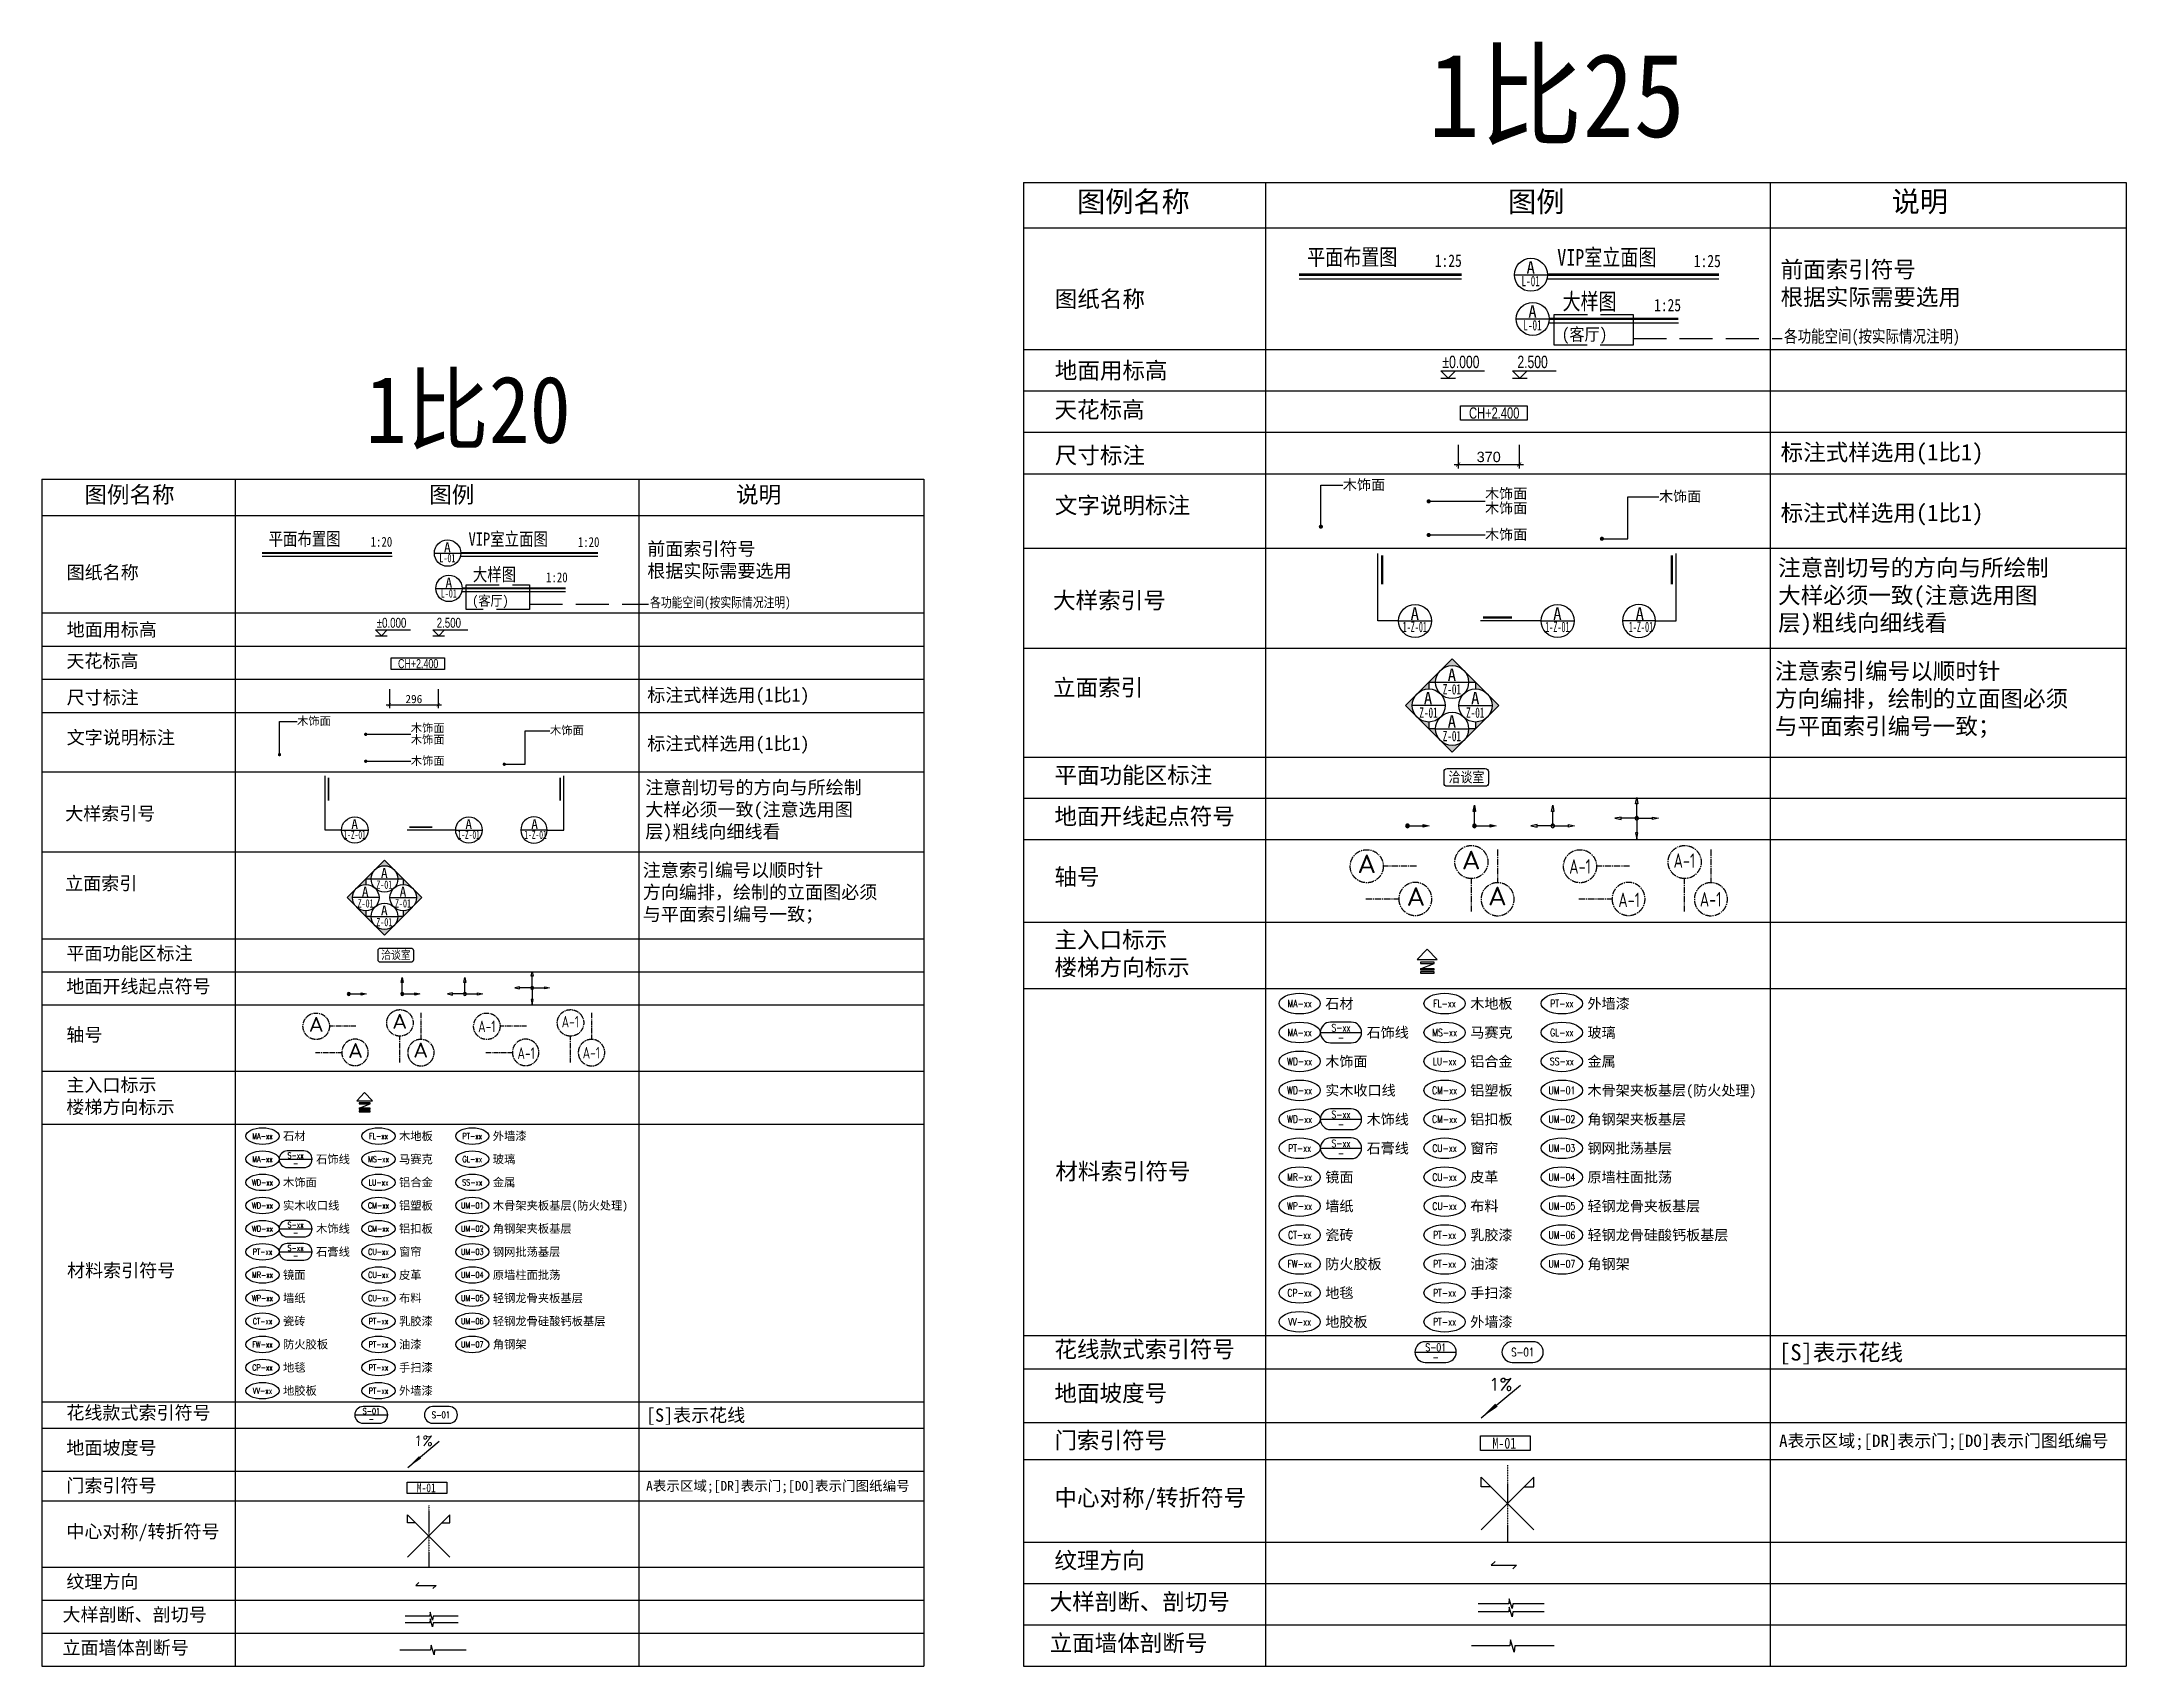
# Model space of a CAD drawing. Header units: millimetres. Extents: x -235126 to 312941, y -228449 to 114042.
# Drawn here: x -154507 to -141895, y 35428 to 45255 of the extents above; entities that cross this region are included whole.
import ezdxf
from ezdxf.enums import TextEntityAlignment as Align

# ---------------------------------------------------------------- set-up
doc = ezdxf.new("R2010")
doc.units = ezdxf.units.MM
doc.header["$LTSCALE"] = 800
for name, pattern in [('CENTER2', [1.125, 0.75, -0.125, 0.125, -0.125]), ('DASH', [0.35, 0.25, -0.1]), ('PHANTOM2', [1.25, 0.625, -0.125, 0.125, -0.125, 0.125, -0.125])]:
    doc.linetypes.add(name, pattern=pattern)
doc.layers.get('DEFPOINTS').update_dxf_attribs({"color": 250})
for name, color, linetype in [('AXIS', 3, 'Continuous'), ('E立-ELEV6_LSCAPE', 8, 'Continuous'), ('FC-TEXT-地坪标注', 7, 'Continuous'), ('FC-地坪铺贴', 8, 'Continuous'), ('RC-天花标高', 7, 'Continuous')]:
    doc.layers.add(name, color=color, linetype=linetype)
doc.styles.add('DRAWING_NAME', font='simhei.ttf', dxfattribs={"width": 0.8})
doc.styles.add('HAN', font='romans', dxfattribs={"bigfont": 'hzdx.shx'})
doc.styles.add('HZDX', font='isocp3.shx', dxfattribs={"width": 0.8, "bigfont": 'hzdx.shx'})
doc.styles.add('ISO', font='ISOCP.shx', dxfattribs={"width": 0.75})
doc.styles.add('LINEDRAW', font='txt.shx', dxfattribs={"width": 0.7, "bigfont": '1.shx'})
doc.styles.get("Standard").update_dxf_attribs({"font": 'arial.ttf'})
doc.styles.add('TXT', font='txt.shx')
doc.styles.add('宋-ZY', font='')
doc.styles.add('繁线体', font='simhei.ttf')
doc.styles.add('黑体', font='simhei.ttf', dxfattribs={"width": 0.8})
doc.styles.get('宋-ZY').set_extended_font_data('SimSun')
doc.dimstyles.new('1比20', dxfattribs={"dimscale": 20, "dimtxt": 2.5, "dimasz": 1, "dimexe": 1, "dimexo": 1.5, "dimgap": 0.5, "dimtad": 1, "dimdec": 0, "dimzin": 0, "dimdsep": 46, "dimtxsty": '宋-ZY', "dimblk": 'ARCHTICK', "dimcen": 0.09, "dimdle": 1, "dimclrd": 8, "dimclre": 8, "dimclrt": 2, "dimadec": 0, "dimazin": 0, "dimtfac": 1, "dimtdec": 0, "dimtix": 1, "dimtmove": 2, "dimatfit": 3, "dimldrblk": 'DOT', "dimfxl": 1, "dimtolj": 1, "dimtzin": 0, "dimlwd": -1, "dimlwe": -1, "dimarcsym": 0})
doc.dimstyles.new('1比25', dxfattribs={"dimscale": 25, "dimtxt": 2.5, "dimasz": 1, "dimexe": 1, "dimexo": 1.5, "dimgap": 0.5, "dimtad": 1, "dimdec": 0, "dimzin": 0, "dimdsep": 46, "dimtxsty": 'Standard', "dimblk": 'ARCHTICK', "dimcen": 0.09, "dimdle": 1, "dimclrd": 8, "dimclre": 8, "dimclrt": 2, "dimadec": 0, "dimazin": 0, "dimtfac": 1, "dimtdec": 0, "dimtix": 1, "dimtmove": 2, "dimatfit": 3, "dimldrblk": 'DOT', "dimfxl": 1, "dimtolj": 1, "dimtzin": 0, "dimlwd": -1, "dimlwe": -1, "dimarcsym": 0})

msp = doc.modelspace()

# ---------------------------------------------------------------- texts
at = {"color": 7, "style": 'DRAWING_NAME', "width": 0.9}
for height, p in [(75, (-145310.2, 43447.5)), (60, (-151902, 41843.7))]:
    msp.add_text('(客厅)', height=height, dxfattribs=at).set_placement(p)
at = {"style": '宋-ZY', "width": 0.85}
for height, p in [(62.5, (-145887.2, 40806.7)), (50, (-152363.6, 39731))]:
    msp.add_text('洽谈室', height=height, dxfattribs=at).set_placement(p, align=Align.MIDDLE_CENTER)
at = {"attachment_point": 4}
for s, insert, char_height, style in [('图例名称', (-148242.7, 44280.5), 125, '繁线体'), ('图例', (-145634.9, 44280.5), 125, '繁线体'), ('说明', (-143314.6, 44280.5), 125, '繁线体'), ('前面索引符号\\P根据实际需要选用', (-143986.1, 43788.3), 100, '繁线体'), ('图纸名称', (-148377.2, 43693.5), 100, '繁线体'), ('地面用标高', (-148377.2, 43260.6), 100, '繁线体'), ('天花标高', (-148379.3, 43023.9), 100, '繁线体'), ('尺寸标注', (-148377.2, 42747.7), 100, '繁线体'), ('标注式样选用(1比1)', (-143986.1, 42758.6), 100, '繁线体'), ('图例名称', (-154248, 42510), 100, '繁线体'), ('图例', (-152161.8, 42510), 100, '繁线体'), ('说明', (-150305.6, 42510), 100, '繁线体'), ('文字说明标注', (-148377.2, 42445.2), 100, '繁线体'), ('木饰面', (-146634.3, 42571.8), 62.5, '宋-ZY'), ('木饰面', (-144721.8, 42501.7), 62.5, '宋-ZY'), ('标注式样选用(1比1)', (-143986.1, 42391.8), 100, '繁线体'), ('{\\H1x;木饰面}', (-145774.3, 42271.3), 62.5, '宋-ZY'), ('前面索引符号\\P根据实际需要选用', (-150842.8, 42116.3), 80, '繁线体'), ('注意剖切号的方向与所绘制\\P大样必须一致(注意选用图\\P层)粗线向细线看', (-144001, 41893.6), 100, '繁线体'), ('图纸名称', (-154355.6, 42040.5), 80, '繁线体'), ('大样索引号', (-148388.2, 41870.8), 100, '繁线体'), ('地面用标高', (-154355.6, 41694.2), 80, '繁线体'), ('天花标高', (-154357.3, 41504.8), 80, '繁线体'), ('注意索引编号以顺时针\\P方向编排，绘制的立面图必须\\P与平面索引编号一致；', (-144020.1, 41270.7), 100, '繁线体'), ('立面索引', (-148388.2, 41343.3), 100, '繁线体'), ('尺寸标注', (-154355.6, 41283.8), 80, '繁线体'), ('标注式样选用(1比1)', (-150842.8, 41292.6), 80, '繁线体'), ('木饰面', (-152961.3, 41143.1), 50, '宋-ZY'), ('木饰面', (-151431.3, 41087), 50, '宋-ZY'), ('文字说明标注', (-154355.6, 41041.8), 80, '繁线体'), ('标注式样选用(1比1)', (-150842.8, 40999.1), 80, '繁线体'), ('{\\H1x;木饰面}', (-152273.3, 40902.7), 50, '宋-ZY'), ('平面功能区标注', (-148379.3, 40813.3), 100, '繁线体'), ('注意剖切号的方向与所绘制\\P大样必须一致(注意选用图\\P层)粗线向细线看', (-150854.7, 40600.5), 80, '繁线体'), ('大样索引号', (-154364.4, 40582.3), 80, '繁线体'), ('地面开线起点符号', (-148379.3, 40563.8), 100, '繁线体'), ('注意索引编号以顺时针\\P方向编排，绘制的立面图必须\\P与平面索引编号一致；', (-150869.9, 40102.2), 80, '繁线体'), ('轴号', (-148379.3, 40198.4), 100, '繁线体'), ('立面索引', (-154364.4, 40160.3), 80, '繁线体'), ('主入口标示\\P楼梯方向标示', (-148379.3, 39734.5), 100, '繁线体'), ('平面功能区标注', (-154357.3, 39736.3), 80, '繁线体'), ('地面开线起点符号', (-154357.3, 39536.7), 80, '繁线体'), ('轴号', (-154357.3, 39244.4), 80, '繁线体'), ('主入口标示\\P楼梯方向标示', (-154357.3, 38873.3), 80, '繁线体'), ('材料索引符号', (-148374.3, 38416.7), 100, '繁线体'), ('材料索引符号', (-154353.3, 37819.1), 80, '繁线体'), ('花线款式索引符号', (-148379.3, 37340.5), 100, '繁线体'), ('[S]表示花线', (-143995.1, 37315.9), 100, '繁线体'), ('地面坡度号', (-148379.3, 37074.8), 100, '繁线体'), ('花线款式索引符号', (-154357.3, 36958), 80, '繁线体'), ('[S]表示花线', (-150849.9, 36938.4), 80, '繁线体'), ('门索引符号', (-148379.3, 36790.1), 100, '繁线体'), ('A表示区域;[DR]表示门;[DO]表示门图纸编号', (-143995.1, 36782.9), 75, '繁线体'), ('地面坡度号', (-154357.3, 36745.5), 80, '繁线体'), ('门索引符号', (-154357.3, 36517.7), 80, '繁线体'), ('A表示区域;[DR]表示门;[DO]表示门图纸编号', (-150849.9, 36512), 60, '繁线体'), ('中心对称/转折符号', (-148379.3, 36436.3), 100, '繁线体'), ('中心对称/转折符号', (-154357.3, 36234.7), 80, '繁线体'), ('纹理方向', (-148379.3, 36063.3), 100, '繁线体'), ('纹理方向', (-154357.3, 35936.3), 80, '繁线体'), ('大样剖断、剖切号', (-148408.4, 35813.3), 100, '繁线体'), ('大样剖断、剖切号', (-154380.6, 35736.3), 80, '繁线体'), ('立面墙体剖断号', (-154380.6, 35536.3), 80, '繁线体'), ('立面墙体剖断号', (-148408.4, 35563.3), 100, '繁线体')]:
    msp.add_mtext(s, dxfattribs=dict(at, insert=insert, char_height=char_height, style=style))
at = {"color": 7, "attachment_point": 4, "style": 'DRAWING_NAME'}
for insert, char_height in [((-143965.4, 43463.2), 75), ((-150826.2, 41856.2), 60)]:
    msp.add_mtext('各功能空间(按实际情况注明)', dxfattribs=dict(at, insert=insert, char_height=char_height))
at = {"attachment_point": 4, "line_spacing_factor": 0.84, "style": '宋-ZY'}
for insert, char_height in [((-145774.3, 42474.9), 62.5), ((-152273.3, 41065.6), 50)]:
    msp.add_mtext('木饰面\\P木饰面', dxfattribs=dict(at, insert=insert, char_height=char_height))
at = {"layer": 'DEFPOINTS', "color": 40, "style": 'DRAWING_NAME', "width": 0.9}
for s, height, p in [('1比25', 506.25, (-146116.3, 44678.4)), ('1比20', 405, (-152546.9, 42828.4))]:
    msp.add_text(s, height=height, dxfattribs=at).set_placement(p)

# ---------------------------------------------------------------- blocks, each defined once
blk = doc.blocks.new('MH3.5')
at = {"color": 2}
blk.add_lwpolyline([(12, -1.75), (0, -1.75), (0, 1.75), (12, 1.75)], close=True, dxfattribs=at)
at = {"color": 4, "ltscale": 2, "style": 'HZDX', "width": 0.8}
blk.add_attdef('CH+2.400', text='', height=2.64, dxfattribs=at).set_placement((5.78, 0.01), align=Align.MIDDLE_CENTER)
blk = doc.blocks.new('CH+-')
at = {"color": 2}
blk.add_lwpolyline([(16.13, -1.75), (0, -1.75), (0, 1.75), (16.13, 1.75)], close=True, dxfattribs=at)
at = {"color": 4, "ltscale": 2, "width": 0.7}
blk.add_attdef('CH+2.400', text='', height=3.5, dxfattribs=at).set_placement((8.17, 0.01), align=Align.MIDDLE_CENTER)
blk = doc.blocks.new('_ArchTick')
at = {"color": 0, "linetype": 'ByBlock', "const_width": 0.15}
blk.add_lwpolyline([(-0.5, -0.5), (0.5, 0.5)], dxfattribs=at)
blk = doc.blocks.new('_Dot')
at = {"color": 0, "linetype": 'ByBlock', "lineweight": -2}
blk.add_line((-0.5, 0), (-1, 0), dxfattribs=at)
at = {"color": 0, "linetype": 'ByBlock', "const_width": 0.5}
blk.add_lwpolyline([(-0.25, 0, 1), (0.25, 0, 1)], format="xyb", close=True, dxfattribs=at)
blk = doc.blocks.new('*D38')
at = {"color": 8, "transparency": 16777216}
for p, q in [((-152423, 41244), (-152087, 41244)), ((-152403, 41338), (-152403, 41224)), ((-152107, 41338), (-152107, 41224))]:
    blk.add_line(p, q, dxfattribs=at)
at = {"layer": 'DEFPOINTS', "color": 0, "transparency": 16777216}
for p in [(-152403, 41368), (-152107, 41368), (-152107, 41244)]:
    blk.add_point(p, dxfattribs=at)
at = {"color": 8, "transparency": 16777216, "xscale": 20, "yscale": 20, "zscale": 20, "rotation": 180}
blk.add_blockref('_ArchTick', (-152403, 41244), dxfattribs=at)
at = {"color": 8, "transparency": 16777216, "xscale": 20, "yscale": 20, "zscale": 20}
blk.add_blockref('_ArchTick', (-152107, 41244), dxfattribs=at)
at = {"color": 2, "transparency": 16777216, "insert": (-152255, 41279), "char_height": 50, "attachment_point": 5, "style": '宋-ZY'}
blk.add_mtext('\\A1;296', dxfattribs=at)
blk = doc.blocks.new('MARK-IN')
for p, q in [((-120, -123), (0, 0)), ((0, 0), (120, -123)), ((-120, -123), (120, -123)), ((-83, -235), (83, -171))]:
    blk.add_line(p, q)
for points in [[(83, -171), (83, -156), (-83, -156), (-83, -171)], [(83, -250), (83, -235), (-83, -235), (-83, -250)], [(83, -289), (83, -273), (-83, -273), (-83, -289)]]:
    blk.add_lwpolyline(points, close=True)
blk = doc.blocks.new('A$C4FBA2034')
at = {"color": 4, "style": '黑体', "width": 0.8}
blk.add_attdef('平面布置图', text='', height=4, dxfattribs=at).set_placement((23.6, 1.17), align=Align.RIGHT)
blk.add_attdef('1:1', (32.66, 0.79), '', height=3, dxfattribs=at)
blk = doc.blocks.new('CCPP')
h = blk.add_hatch(color=2)
h.paths.add_polyline_path([(-0.31, -3.5), (0.31, -3.5), (0, -5)])
edge = h.paths.add_edge_path()
edge.add_ellipse((0, 0), major_axis=(0.31, 0.31), ratio=1, start_angle=45, end_angle=225, ccw=False)
edge.add_ellipse((0, 0), major_axis=(0.31, 0.31), ratio=1, start_angle=225, end_angle=405, ccw=False)
h.paths.add_polyline_path([(-5.29, 0), (-3.79, 0.31), (-3.79, -0.31)])
at = {"color": 2}
for p, q in [((-5.29, 0), (-3.79, 0.31)), ((-3.79, -0.31), (-5.29, 0)), ((-3.79, 0.31), (-3.79, -0.31)), ((0, 0), (-3.79, 0)), ((0, 0), (0, -3.5)), ((-0.31, -3.5), (0.31, -3.5)), ((0, -5), (-0.31, -3.5)), ((0.31, -3.5), (0, -5))]:
    blk.add_line(p, q, dxfattribs=at)
at = {"color": 2, "extrusion": (0, 0, -1)}
blk.add_ellipse((0, 0), major_axis=(-0.31, 0.31), ratio=1, start_param=4.712389, end_param=10.995574, dxfattribs=at)
blk = doc.blocks.new('KKXXFF1')
h = blk.add_hatch(color=2)
h.paths.add_polyline_path([(5.29, 0), (3.79, 0.31), (3.79, -0.31)])
edge = h.paths.add_edge_path()
edge.add_ellipse((0, 0), major_axis=(0.31, -0.31), ratio=1, start_angle=45, end_angle=90)
edge.add_ellipse((0, 0), major_axis=(0.31, -0.31), ratio=1, start_angle=-270, end_angle=45)
at = {"color": 2}
for p, q in [((0, 0), (3.79, 0)), ((3.79, 0.31), (5.29, 0)), ((3.79, -0.31), (3.79, 0.31)), ((5.29, 0), (3.79, -0.31))]:
    blk.add_line(p, q, dxfattribs=at)
at = {"color": 2, "extrusion": (0, 0, -1)}
blk.add_ellipse((0, 0), major_axis=(0.31, -0.31), ratio=1, start_param=4.712389, end_param=10.995574, dxfattribs=at)
blk = doc.blocks.new('KKXXFF3')
h = blk.add_hatch(color=2)
edge = h.paths.add_edge_path()
edge.add_ellipse((0, 0), major_axis=(0.31, -0.31), ratio=1, start_angle=0, end_angle=360, ccw=False)
h.paths.add_polyline_path([(0.31, 3.5), (-0.31, 3.5), (0, 5)])
h.paths.add_polyline_path([(5.29, 0), (3.79, -0.31), (3.79, 0.31)])
h.paths.add_polyline_path([(-5.29, 0), (-3.79, -0.31), (-3.79, 0.31)])
at = {"color": 2}
for p, q in [((-3.79, 0.31), (-5.29, 0)), ((-3.79, -0.31), (-3.79, 0.31)), ((0, 0), (-3.79, 0)), ((-0.31, 3.5), (0, 5)), ((0.31, 3.5), (-0.31, 3.5)), ((0, 5), (0.31, 3.5)), ((0, 0), (0, 3.5)), ((0, 0), (3.79, 0)), ((3.79, 0.31), (5.29, 0)), ((3.79, -0.31), (3.79, 0.31)), ((-5.29, 0), (-3.79, -0.31)), ((5.29, 0), (3.79, -0.31))]:
    blk.add_line(p, q, dxfattribs=at)
at = {"color": 2, "extrusion": (0, 0, -1)}
blk.add_ellipse((0, 0), major_axis=(0.31, -0.31), ratio=1, start_param=4.712389, end_param=10.995574, dxfattribs=at)
blk = doc.blocks.new('KKXXFF4')
h = blk.add_hatch(color=2)
edge = h.paths.add_edge_path()
edge.add_ellipse((0, 0), major_axis=(0.31, -0.31), ratio=1, start_angle=0, end_angle=360, ccw=False)
h.paths.add_polyline_path([(5.29, 0), (3.79, -0.31), (3.79, 0.31)])
h.paths.add_polyline_path([(0, 5), (0.31, 3.5), (-0.31, 3.5)])
h.paths.add_polyline_path([(0.31, -3.5), (-0.31, -3.5), (0, -5)])
h.paths.add_polyline_path([(-5.29, 0), (-3.79, -0.31), (-3.79, 0.31)])
at = {"color": 2}
for p, q in [((-3.79, 0.31), (-5.29, 0)), ((-3.79, -0.31), (-3.79, 0.31)), ((0, 0), (-3.79, 0)), ((-0.31, 3.5), (0, 5)), ((0.31, 3.5), (-0.31, 3.5)), ((0, 5), (0.31, 3.5)), ((0, 0), (0, 3.5)), ((0, 0), (3.79, 0)), ((3.79, 0.31), (5.29, 0)), ((3.79, -0.31), (3.79, 0.31)), ((-5.29, 0), (-3.79, -0.31)), ((-0.31, -3.5), (0, -5)), ((0.31, -3.5), (-0.31, -3.5)), ((0, 0), (0, -3.5)), ((0, -5), (0.31, -3.5)), ((5.29, 0), (3.79, -0.31))]:
    blk.add_line(p, q, dxfattribs=at)
at = {"color": 2, "extrusion": (0, 0, -1)}
blk.add_ellipse((0, 0), major_axis=(0.31, -0.31), ratio=1, start_param=4.712389, end_param=10.995574, dxfattribs=at)
blk = doc.blocks.new('A$C64543D7B')
at = {"color": 2}
blk.add_line((0.06, 4), (8.06, 4), dxfattribs=at)
blk.add_circle((4.06, 4), 4, dxfattribs=at)
at = {"color": 6, "style": '黑体'}
blk.add_attdef('方向', text='', height=2.74, dxfattribs=at).set_placement((4, 5.77), align=Align.MIDDLE_CENTER)
at = {"color": 6, "style": 'HZDX', "width": 0.5}
blk.add_attdef('图号', text='', height=2.47, dxfattribs=at).set_placement((4, 2.26), align=Align.MIDDLE_CENTER)
blk = doc.blocks.new('SS111')
h = blk.add_hatch(color=2)
h.paths.add_polyline_path([(-2.83, 6.83), (-5.66, 4), (-4, 4, -0.198912)])
h.paths.add_polyline_path([(0, 9.66), (-2.83, 6.83, -0.414214), (2.83, 6.83)])
h.paths.add_polyline_path([(2.83, 6.83, -0.198912), (4, 4), (5.66, 4)])
at = {"color": 2}
blk.add_line((-4, 4), (4, 4), dxfattribs=at)
blk.add_lwpolyline([(4, 4), (5.66, 4), (0, 9.66), (-5.66, 4), (-4, 4)], dxfattribs=at)
blk.add_circle((0, 4), 4, dxfattribs=at)
at = {"color": 7, "style": '黑体'}
blk.add_attdef('方向', text='', height=3, dxfattribs=at).set_placement((-0.06, 5.77), align=Align.MIDDLE_CENTER)
at = {"color": 2, "style": 'HZDX', "width": 0.6}
blk.add_attdef('图号', text='', height=3, dxfattribs=at).set_placement((-0.06, 2.26), align=Align.MIDDLE_CENTER)
blk = doc.blocks.new('SS222')
h = blk.add_hatch(color=2)
h.paths.add_polyline_path([(6.83, 2.83), (4, 5.66), (4, 4, -0.198912)])
h.paths.add_polyline_path([(9.66, 0), (6.83, 2.83, -0.414214), (6.83, -2.83)])
h.paths.add_polyline_path([(6.83, -2.83, -0.198912), (4, -4), (4, -5.66)])
at = {"color": 2}
blk.add_line((0, 0), (8, 0), dxfattribs=at)
blk.add_lwpolyline([(4, -4), (4, -5.66), (9.66, 0), (4, 5.66), (4, 4)], dxfattribs=at)
blk.add_circle((4, 0), 4, dxfattribs=at)
at = {"color": 7, "style": '黑体'}
blk.add_attdef('方向', text='', height=3, dxfattribs=at).set_placement((3.94, 1.77), align=Align.MIDDLE_CENTER)
at = {"color": 2, "style": 'HZDX', "width": 0.6}
blk.add_attdef('图号', text='', height=3, dxfattribs=at).set_placement((3.94, -1.74), align=Align.MIDDLE_CENTER)
blk = doc.blocks.new('SS333')
h = blk.add_hatch(color=2)
h.paths.add_polyline_path([(2.89, -4.6), (5.72, -1.77), (4.06, -1.77, -0.198912)])
h.paths.add_polyline_path([(0.06, -7.42), (2.89, -4.6, -0.414214), (-2.77, -4.6)])
h.paths.add_polyline_path([(-2.77, -4.6, -0.198912), (-3.94, -1.77), (-5.6, -1.77)])
at = {"color": 2}
blk.add_line((-3.94, -1.77), (4.06, -1.77), dxfattribs=at)
blk.add_lwpolyline([(-3.94, -1.77), (-5.59, -1.77), (0.06, -7.42), (5.72, -1.77), (4.06, -1.77)], dxfattribs=at)
blk.add_circle((0.06, -1.77), 4, dxfattribs=at)
at = {"color": 7, "style": '黑体'}
blk.add_attdef('方向', text='', height=3, dxfattribs=at).set_placement((0, 0), align=Align.MIDDLE_CENTER)
at = {"color": 2, "style": 'HZDX', "width": 0.6}
blk.add_attdef('图号', text='', height=3, dxfattribs=at).set_placement((0, -3.51), align=Align.MIDDLE_CENTER)
blk = doc.blocks.new('SS444')
h = blk.add_hatch(color=2)
h.paths.add_polyline_path([(-6.83, 2.83), (-4, 5.66), (-4, 4, 0.198912)])
h.paths.add_polyline_path([(-9.66, 0), (-6.83, 2.83, 0.414214), (-6.83, -2.83)])
h.paths.add_polyline_path([(-6.83, -2.83, 0.198912), (-4, -4), (-4, -5.66)])
at = {"color": 2}
blk.add_line((0, 0), (-8, 0), dxfattribs=at)
blk.add_lwpolyline([(-4, -4), (-4, -5.66), (-9.66, 0), (-4, 5.66), (-4, 4)], dxfattribs=at)
blk.add_circle((-4, 0), 4, dxfattribs=at)
at = {"color": 7, "style": '黑体'}
blk.add_attdef('方向', text='', height=3, rotation=0, dxfattribs=at).set_placement((-3.16, 1.77), align=Align.MIDDLE_CENTER)
at = {"color": 2, "style": 'HZDX', "width": 0.6}
blk.add_attdef('图号', text='', height=3, rotation=0, dxfattribs=at).set_placement((-3.46, -1.74), align=Align.MIDDLE_CENTER)
blk = doc.blocks.new('A$C60323B29')
at = {"color": 2}
blk.add_line((0, 0), (3.52, 0), dxfattribs=at)
blk.add_lwpolyline([(3.52, 1.76), (1.76, 0), (0, 1.76), (10.56, 1.76)], dxfattribs=at)
at = {"color": 7, "ltscale": 2, "style": 'HZDX', "width": 0.8}
blk.add_attdef('%%P0.000', text='', height=2.64, dxfattribs=at).set_placement((4.84, 3.42), align=Align.MIDDLE_CENTER)
blk = doc.blocks.new('A$C48007FC5')
at = {"color": 2}
blk.add_line((0, 0), (9.47, 7.93), dxfattribs=at)
blk.add_solid([(0, 0), (3.37, 3.45), (3.99, 2.71)], dxfattribs=at)
at = {"color": 7, "style": 'HAN'}
blk.add_text('1%', height=3, rotation=359.7652, dxfattribs=at).set_placement((1.87, 6.61))
blk = doc.blocks.new('MARK-S-2')
at = {"color": 0}
blk.add_lwpolyline([(7.5, 2.5), (2.5, 2.5, 1), (2.5, -2.5), (7.5, -2.5, 1)], format="xyb", close=True, dxfattribs=at)
at = {"color": 7, "style": 'LINEDRAW', "width": 0.75}
blk.add_attdef('S-01', text='', height=2, dxfattribs=at).set_placement((5, 0), align=Align.MIDDLE_CENTER)
blk = doc.blocks.new('MARK-S-1')
blk.add_line((0, 0), (10, 0))
at = {"color": 0}
blk.add_lwpolyline([(7.5, 2.5), (2.5, 2.5, 1), (2.5, -2.5), (7.5, -2.5, 1)], format="xyb", close=True, dxfattribs=at)
at = {"color": 7, "style": 'LINEDRAW', "width": 0.75}
for tag, p in [('S-01', (5, 1.15)), ('-', (5, -1.23))]:
    blk.add_attdef(tag, text='', height=1.8, dxfattribs=at).set_placement(p, align=Align.MIDDLE_CENTER)
blk = doc.blocks.new('MARK-ME-M1')
blk.add_ellipse((5, 0), major_axis=(5, 0), ratio=0.5)
at = {"color": 7, "style": '宋-ZY'}
blk.add_attdef('MA-XX', text='', height=1.88, dxfattribs=at).set_placement((5, 0), align=Align.MIDDLE_CENTER)
blk.add_attdef('材料', text='', height=2.5, dxfattribs=at).set_placement((11.2, 0), align=Align.MIDDLE_LEFT)
blk = doc.blocks.new('MARK-ME-M2')
blk.add_line((10, 0), (20, 0))
blk.add_lwpolyline([(17.5, 2.5), (12.5, 2.5, 1), (12.5, -2.5), (17.5, -2.5, 1)], format="xyb", close=True)
blk.add_ellipse((5, 0), major_axis=(5, 0), ratio=0.5)
at = {"color": 2, "style": 'TXT', "width": 0.75}
for tag, p in [('MA-XX', (5, 0)), ('S-01', (15, 1.15)), ('-', (15, -1.23))]:
    blk.add_attdef(tag, text='', height=1.8, dxfattribs=at).set_placement(p, align=Align.MIDDLE_CENTER)
at = {"color": 7, "style": '宋-ZY'}
blk.add_attdef('材料', text='', height=2.5, dxfattribs=at).set_placement((21.2, 0), align=Align.MIDDLE_LEFT)
blk = doc.blocks.new('ZHTHA1')
at = {"color": 8, "linetype": 'CENTER2', "ltscale": 0.0025}
blk.add_line((0, 0), (-8, 0), dxfattribs=at)
blk.add_ellipse((-12, 0), major_axis=(2.83, 2.83), ratio=1, start_param=5.497787, end_param=11.780972, dxfattribs=at)
at = {"color": 7, "style": 'ISO', "width": 1.25}
blk.add_attdef('A', text='', height=4.5, dxfattribs=at).set_placement((-12, -3.03), align=Align.BOTTOM_CENTER)
blk = doc.blocks.new('*D33')
at = {"color": 8, "transparency": 16777216}
for p, q in [((-145937, 42816), (-145937, 42673)), ((-145567, 42816), (-145567, 42673)), ((-145962, 42698), (-145542, 42698))]:
    blk.add_line(p, q, dxfattribs=at)
at = {"layer": 'DEFPOINTS', "color": 0, "transparency": 16777216}
for p in [(-145937, 42853), (-145567, 42853), (-145567, 42698)]:
    blk.add_point(p, dxfattribs=at)
at = {"color": 8, "transparency": 16777216, "xscale": 25, "yscale": 25, "zscale": 25, "rotation": 180}
blk.add_blockref('_ArchTick', (-145937, 42698), dxfattribs=at)
at = {"color": 8, "transparency": 16777216, "xscale": 25, "yscale": 25, "zscale": 25}
blk.add_blockref('_ArchTick', (-145567, 42698), dxfattribs=at)
at = {"color": 2, "transparency": 16777216, "insert": (-145752, 42743), "char_height": 62.5, "attachment_point": 5}
blk.add_mtext('\\A1;370', dxfattribs=at)

# ---------------------------------------------------------------- dimensions: what is measured, and where the dimension line sits
for p1, p2, distance, dimstyle, picture, middle in [((-145936.6, 42853.4), (-145566.8, 42853.4), -155.2, '1比25', '*D33', (-145751.7, 42742.6)), ((-152403.1, 41368.4), (-152107.3, 41368.4), -124.2, '1比20', '*D38', (-152255.2, 41279.2))]:
    dim = msp.add_aligned_dim(p1=p1, p2=p2, distance=distance, dimstyle=dimstyle)
    dim.commit()
    dim.dimension.update_dxf_attribs({"geometry": picture, "text_midpoint": middle})

# ---------------------------------------------------------------- linework, layer by layer
for p, q in [((-148565.9, 44404.2), (-148565.9, 35428.4)), ((-148565.9, 44404.2), (-141894.6, 44404.2)), ((-147102.7, 44404.2), (-147102.7, 35428.4)), ((-144048.9, 44404.2), (-144048.9, 35428.4)), ((-141894.6, 44404.2), (-141894.6, 35428.4)), ((-148565.9, 44129.2), (-141894.6, 44129.2)), ((-148565.9, 43392.4), (-141894.6, 43392.4)), ((-148565.9, 43142.4), (-141894.6, 43142.4)), ((-148565.9, 42892.4), (-141894.6, 42892.4)), ((-148565.9, 42640.8), (-141894.6, 42640.8)), ((-154506.5, 42609.1), (-154506.5, 35428.4)), ((-154506.5, 42609.1), (-149169.5, 42609.1)), ((-153336, 42609.1), (-153336, 35428.4)), ((-150893, 42609.1), (-150893, 35428.4)), ((-149169.5, 42609.1), (-149169.5, 35428.4)), ((-154506.5, 42389.1), (-149169.5, 42389.1)), ((-148565.9, 42190.8), (-141894.6, 42190.8)), ((-148565.9, 42190.8), (-141894.6, 42190.8)), ((-154506.5, 41799.6), (-149169.5, 41799.6)), ((-154506.5, 41599.6), (-149169.5, 41599.6)), ((-148565.9, 41586.8), (-141894.6, 41586.8)), ((-154506.5, 41399.6), (-149169.5, 41399.6)), ((-154506.5, 41198.3), (-149169.5, 41198.3)), ((-148565.9, 40928.4), (-141894.6, 40928.4)), ((-154506.5, 40838.3), (-149169.5, 40838.3)), ((-154506.5, 40838.3), (-149169.5, 40838.3)), ((-148565.9, 40678.4), (-141894.6, 40678.4)), ((-148565.9, 40428.4), (-141894.6, 40428.4)), ((-148565.9, 40428.4), (-141894.6, 40428.4)), ((-154506.5, 40355.1), (-149169.5, 40355.1)), ((-148565.9, 39928.4), (-141894.6, 39928.4)), ((-148565.9, 39928.4), (-141894.6, 39928.4)), ((-154506.5, 39828.4), (-149169.5, 39828.4)), ((-154506.5, 39628.4), (-149169.5, 39628.4)), ((-148565.9, 39528.4), (-141894.6, 39528.4)), ((-148565.9, 39528.4), (-141894.6, 39528.4)), ((-154506.5, 39428.4), (-149169.5, 39428.4)), ((-154506.5, 39428.4), (-149169.5, 39428.4)), ((-154506.5, 39028.4), (-149169.5, 39028.4)), ((-154506.5, 39028.4), (-149169.5, 39028.4)), ((-154506.5, 38708.4), (-149169.5, 38708.4)), ((-154506.5, 38708.4), (-149169.5, 38708.4)), ((-148565.9, 37428.4), (-141894.6, 37428.4)), ((-148565.9, 37428.4), (-141894.6, 37428.4)), ((-148565.9, 37428.4), (-141894.6, 37428.4)), ((-148565.9, 37228.4), (-141894.6, 37228.4)), ((-148565.9, 37228.4), (-141894.6, 37228.4)), ((-148565.9, 37228.4), (-141894.6, 37228.4)), ((-154506.5, 37028.4), (-149169.5, 37028.4)), ((-154506.5, 37028.4), (-149169.5, 37028.4)), ((-154506.5, 37028.4), (-149169.5, 37028.4)), ((-154506.5, 36868.4), (-149169.5, 36868.4)), ((-154506.5, 36868.4), (-149169.5, 36868.4)), ((-154506.5, 36868.4), (-149169.5, 36868.4)), ((-148565.9, 36903.4), (-141894.6, 36903.4)), ((-148565.9, 36903.4), (-141894.6, 36903.4)), ((-148565.9, 36903.4), (-141894.6, 36903.4)), ((-148565.9, 36903.4), (-141894.6, 36903.4)), ((-148565.9, 36903.4), (-141894.6, 36903.4)), ((-148565.9, 36903.4), (-141894.6, 36903.4)), ((-148565.9, 36903.4), (-141894.6, 36903.4)), ((-154506.5, 36608.4), (-149169.5, 36608.4)), ((-154506.5, 36608.4), (-149169.5, 36608.4)), ((-154506.5, 36608.4), (-149169.5, 36608.4)), ((-154506.5, 36608.4), (-149169.5, 36608.4)), ((-154506.5, 36608.4), (-149169.5, 36608.4)), ((-154506.5, 36608.4), (-149169.5, 36608.4)), ((-154506.5, 36608.4), (-149169.5, 36608.4)), ((-148565.9, 36678.4), (-141894.6, 36678.4)), ((-154506.5, 36428.4), (-149169.5, 36428.4)), ((-148565.9, 36178.4), (-141894.6, 36178.4)), ((-148565.9, 36178.4), (-141894.6, 36178.4)), ((-148565.9, 36178.4), (-141894.6, 36178.4)), ((-154506.5, 36028.4), (-149169.5, 36028.4)), ((-154506.5, 36028.4), (-149169.5, 36028.4)), ((-154506.5, 36028.4), (-149169.5, 36028.4)), ((-154506.5, 35828.4), (-149169.5, 35828.4)), ((-148565.9, 35928.4), (-141894.6, 35928.4)), ((-154506.5, 35628.4), (-149169.5, 35628.4)), ((-148565.9, 35678.4), (-141894.6, 35678.4)), ((-154506.5, 35428.4), (-149169.5, 35428.4)), ((-148565.9, 35428.4), (-141894.6, 35428.4))]:
    msp.add_line(p, q)
at = {"color": 7}
for p, q in [((-146898.4, 43820.7), (-145915.9, 43820.7)), ((-145394.4, 43820.7), (-144359, 43820.7)), ((-145383.6, 43553.8), (-144604.2, 43553.8)), ((-153172.5, 42142.3), (-152386.6, 42142.3)), ((-151969.3, 42142.3), (-151141.1, 42142.3)), ((-151960.7, 41928.7), (-151337.2, 41928.7))]:
    msp.add_line(p, q, dxfattribs=at)
at = {"color": 1, "linetype": 'DASH'}
for p, q in [((-144877.2, 43459.7), (-143976.6, 43459.7)), ((-151555.6, 41853.5), (-150835.2, 41853.5))]:
    msp.add_line(p, q, dxfattribs=at)
at = {"color": 253, "linetype": 'PHANTOM2', "ltscale": 0.01}
for p, q in [((-145638.3, 36645), (-145638.3, 36179.3)), ((-152164.5, 36401.7), (-152164.5, 36029.1))]:
    msp.add_line(p, q, dxfattribs=at)
at = {"color": 1}
for points, const_width in [([(-146900.4, 43845.7), (-145915.9, 43845.7)], 16), ([(-145396.4, 43845.7), (-144359, 43845.7)], 16), ([(-145385.6, 43578.8), (-144604.2, 43578.8)], 16), ([(-153174.2, 42162.3), (-152386.6, 42162.3)], 12.8), ([(-151971, 42162.3), (-151141.1, 42162.3)], 12.8), ([(-151962.3, 41948.7), (-151337.2, 41948.7)], 12.8)]:
    msp.add_lwpolyline(points, dxfattribs=dict(at, const_width=const_width))
at = {"color": 1, "linetype": 'DASH'}
for points in [[(-145355.1, 43605), (-144877.2, 43605), (-144877.2, 43418.9), (-145355.1, 43418.9)], [(-151937.9, 41969.7), (-151555.6, 41969.7), (-151555.6, 41820.8), (-151937.9, 41820.8)]]:
    msp.add_lwpolyline(points, close=True, dxfattribs=at)
at = {"color": 2}
for points in [[(-146297.6, 41751.2), (-146422.4, 41751.2), (-146422.4, 42160.2)], [(-144743.1, 41751.2), (-144618.3, 41751.2), (-144618.3, 42160.2)], [(-145435, 41751.2), (-145802.4, 41751.2)], [(-152691.9, 40486.7), (-152791.7, 40486.7), (-152791.7, 40813.8)], [(-151448.3, 40486.7), (-151348.5, 40486.7), (-151348.5, 40813.8)], [(-152001.8, 40486.7), (-152295.8, 40486.7)], [(-145738.3, 36513.1), (-145798.3, 36513.1), (-145798.3, 36573.1), (-145478.3, 36253.1)], [(-145538.3, 36513.1), (-145478.3, 36513.1), (-145478.3, 36573.1), (-145798.3, 36253.1)], [(-152244.5, 36296.2), (-152292.5, 36296.2), (-152292.5, 36344.2), (-152036.5, 36088.2)], [(-152084.5, 36296.2), (-152036.5, 36296.2), (-152036.5, 36344.2), (-152292.5, 36088.2)]]:
    msp.add_lwpolyline(points, dxfattribs=at)
for points, const_width in [([(-146396.5, 41973.7), (-146396.5, 42147.9)], 13.5), ([(-144644.1, 41973.7), (-144644.1, 42147.9)], 13.5), ([(-145612, 41772.6), (-145786.3, 41772.6)], 13.5), ([(-152771, 40664.6), (-152771, 40804)], 10.8), ([(-151369.2, 40664.6), (-151369.2, 40804)], 10.8), ([(-152143.5, 40503.7), (-152282.9, 40503.7)], 10.8)]:
    msp.add_lwpolyline(points, dxfattribs=dict(at, const_width=const_width))
for points in [[(-145504.7, 39706.7, 0, 0, 0), (-145241.1, 39706.7, 30, 0, 0), (-145123.7, 39706.7, 0, 0, 0)], [(-152057.6, 38851.1, 0, 0, 0), (-151846.7, 38851.1, 24, 0, 0), (-151752.8, 38851.1, 0, 0, 0)]]:
    msp.add_lwpolyline(points, format="xyseb")
at = {"color": 7}
for points in [[(-145415.9, 35807), (-145606.6, 35807), (-145609.6, 35777), (-145627.6, 35837), (-145630.6, 35807), (-145816.1, 35807)], [(-151986.5, 35731.3), (-152139.1, 35731.3), (-152141.5, 35707.3), (-152155.9, 35755.3), (-152158.4, 35731.3), (-152306.7, 35731.3)], [(-151986.5, 35691.3), (-152139.1, 35691.3), (-152141.5, 35667.3), (-152155.9, 35715.3), (-152158.4, 35691.3), (-152306.7, 35691.3)], [(-145415.9, 35757), (-145606.6, 35757), (-145609.6, 35727), (-145627.6, 35787), (-145630.6, 35757), (-145816.1, 35757)], [(-145355.9, 35551.5), (-145594.3, 35551.5), (-145598.1, 35514), (-145620.6, 35589), (-145624.4, 35551.5), (-145856.2, 35551.5)], [(-151938.6, 35526.9), (-152129.3, 35526.9), (-152132.3, 35496.9), (-152150.3, 35556.9), (-152153.4, 35526.9), (-152338.8, 35526.9)]]:
    msp.add_lwpolyline(points, dxfattribs=at)
at = {"layer": 'E立-ELEV6_LSCAPE', "color": 0}
for points in [[(-146003.3, 40858.6), (-145772.9, 40858.6, -0.4142136), (-145754.2, 40839.9), (-145754.2, 40770.2, -0.4142136), (-145772.9, 40751.5), (-146003.3, 40751.5, -0.4142136), (-146022, 40770.2), (-146022, 40839.9, -0.4142136)], [(-152456.5, 39772.6), (-152272.2, 39772.6, -0.4142136), (-152257.2, 39757.6), (-152257.2, 39701.9, -0.4142136), (-152272.2, 39686.9), (-152456.5, 39686.9, -0.4142136), (-152471.5, 39701.9), (-152471.5, 39757.6, -0.4142136)]]:
    msp.add_lwpolyline(points, format="xyb", close=True, dxfattribs=at)
at = {"layer": 'FC-地坪铺贴', "color": 7}
for points in [[(-145713.4, 36063), (-145736.5, 36040.1), (-145583.8, 36040.1), (-145606.9, 36017.2)], [(-152224.6, 35936), (-152243, 35917.8), (-152120.9, 35917.8), (-152139.3, 35899.5)]]:
    msp.add_lwpolyline(points, dxfattribs=at)

# ---------------------------------------------------------------- block references
at = {"color": 7}
ref = msp.add_blockref('A$C4FBA2034', (-146894.9, 43873.3), dxfattribs=dict(at, xscale=25, yscale=25, zscale=25))
ref.add_attrib('1:1', '1:25', (-146078.3, 43893), dxfattribs={"height": 75, "style": '黑体', "width": 0.8})
ref.add_attrib('平面布置图', '平面布置图', dxfattribs={"height": 100, "style": '黑体', "width": 0.8}).set_placement((-146304.8, 43902.5), align=Align.RIGHT)
ref = msp.add_blockref('A$C4FBA2034', (-145327.7, 43871.6), dxfattribs=dict(at, xscale=25, yscale=25, zscale=25))
ref.add_attrib('1:1', '1:25', (-144511.1, 43891.3), dxfattribs={"height": 75, "style": '黑体', "width": 0.8})
ref.add_attrib('平面布置图', 'VIP室立面图', dxfattribs={"height": 100, "style": '黑体', "width": 0.8}).set_placement((-144737.6, 43900.9), align=Align.RIGHT)
at = {"color": 1}
ref = msp.add_blockref('A$C64543D7B', (-145597.9, 43745.1), dxfattribs=dict(at, xscale=25, yscale=25, zscale=25))
ref.add_attrib('方向', 'A', dxfattribs={"color": 7, "height": 75, "style": '黑体'}).set_placement((-145497.9, 43889.3), align=Align.MIDDLE_CENTER)
ref.add_attrib('图号', 'L-01', dxfattribs={"color": 7, "height": 62.5, "style": '宋-ZY', "width": 0.65}).set_placement((-145497.9, 43807.2), align=Align.MIDDLE_CENTER)
ref = msp.add_blockref('A$C64543D7B', (-145587.2, 43478.1), dxfattribs=dict(at, xscale=25, yscale=25, zscale=25))
ref.add_attrib('方向', 'A', dxfattribs={"color": 7, "height": 75, "style": '黑体'}).set_placement((-145487.1, 43622.3), align=Align.MIDDLE_CENTER)
ref.add_attrib('图号', 'L-01', dxfattribs={"color": 7, "height": 62.5, "style": '宋-ZY', "width": 0.65}).set_placement((-145487.1, 43540.3), align=Align.MIDDLE_CENTER)
at = {"color": 7}
ref = msp.add_blockref('A$C4FBA2034', (-145568.2, 43604.7), dxfattribs=dict(at, xscale=25, yscale=25, zscale=25))
ref.add_attrib('1:1', '1:25', (-144751.6, 43624.4), dxfattribs={"height": 75, "style": '黑体', "width": 0.8})
ref.add_attrib('平面布置图', '大样图', dxfattribs={"height": 100, "style": '黑体', "width": 0.8}).set_placement((-144978.1, 43633.9), align=Align.RIGHT)
ref = msp.add_blockref('A$C4FBA2034', (-153169.8, 42184.3), dxfattribs=dict(at, xscale=20, yscale=20, zscale=20))
ref.add_attrib('1:1', '1:20', (-152516.5, 42200.1), dxfattribs={"height": 60, "style": '黑体', "width": 0.8})
ref.add_attrib('平面布置图', '平面布置图', dxfattribs={"height": 80, "style": '黑体', "width": 0.8}).set_placement((-152697.7, 42207.7), align=Align.RIGHT)
ref = msp.add_blockref('A$C4FBA2034', (-151916, 42183), dxfattribs=dict(at, xscale=20, yscale=20, zscale=20))
ref.add_attrib('1:1', '1:20', (-151262.8, 42198.7), dxfattribs={"height": 60, "style": '黑体', "width": 0.8})
ref.add_attrib('平面布置图', 'VIP室立面图', dxfattribs={"height": 80, "style": '黑体', "width": 0.8}).set_placement((-151444, 42206.4), align=Align.RIGHT)
at = {"color": 1}
ref = msp.add_blockref('A$C64543D7B', (-152132.2, 42081.7), dxfattribs=dict(at, xscale=20, yscale=20, zscale=20))
ref.add_attrib('方向', 'A', dxfattribs={"color": 7, "height": 60, "style": '黑体'}).set_placement((-152052.2, 42197.1), align=Align.MIDDLE_CENTER)
ref.add_attrib('图号', 'L-01', dxfattribs={"color": 7, "height": 50, "style": '宋-ZY', "width": 0.65}).set_placement((-152052.2, 42131.5), align=Align.MIDDLE_CENTER)
ref = msp.add_blockref('A$C64543D7B', (-152123.6, 41868.2), dxfattribs=dict(at, xscale=20, yscale=20, zscale=20))
ref.add_attrib('方向', 'A', dxfattribs={"color": 7, "height": 60, "style": '黑体'}).set_placement((-152043.5, 41983.5), align=Align.MIDDLE_CENTER)
ref.add_attrib('图号', 'L-01', dxfattribs={"color": 7, "height": 50, "style": '宋-ZY', "width": 0.65}).set_placement((-152043.5, 41917.9), align=Align.MIDDLE_CENTER)
at = {"color": 7}
ref = msp.add_blockref('A$C4FBA2034', (-152108.4, 41969.4), dxfattribs=dict(at, xscale=20, yscale=20, zscale=20))
ref.add_attrib('1:1', '1:20', (-151455.1, 41985.2), dxfattribs={"height": 60, "style": '黑体', "width": 0.8})
ref.add_attrib('平面布置图', '大样图', dxfattribs={"height": 80, "style": '黑体', "width": 0.8}).set_placement((-151636.3, 41992.8), align=Align.RIGHT)
at = {"color": 1}
ref = msp.add_blockref('A$C64543D7B', (-146299.1, 41651.2), dxfattribs=dict(at, xscale=25, yscale=25, zscale=25))
ref.add_attrib('方向', 'A', dxfattribs={"color": 7, "height": 75, "style": '黑体'}).set_placement((-146199.1, 41795.4), align=Align.MIDDLE_CENTER)
ref.add_attrib('图号', '1-Z-01', dxfattribs={"color": 7, "height": 62.5, "style": '宋-ZY', "width": 0.55}).set_placement((-146199.1, 41715.5), align=Align.MIDDLE_CENTER)
ref = msp.add_blockref('A$C64543D7B', (-145436.6, 41651.2), dxfattribs=dict(at, xscale=25, yscale=25, zscale=25))
ref.add_attrib('方向', 'A', dxfattribs={"color": 7, "height": 75, "style": '黑体'}).set_placement((-145336.5, 41795.4), align=Align.MIDDLE_CENTER)
ref.add_attrib('图号', '1-Z-01', dxfattribs={"color": 7, "height": 62.5, "style": '宋-ZY', "width": 0.55}).set_placement((-145336.5, 41715.5), align=Align.MIDDLE_CENTER)
ref = msp.add_blockref('A$C64543D7B', (-144741.5, 41651.2), dxfattribs=dict(at, xscale=-25, yscale=25, zscale=25))
ref.add_attrib('方向', 'A', dxfattribs={"color": 7, "height": 75, "style": '黑体'}).set_placement((-144838.2, 41795.4), align=Align.MIDDLE_CENTER)
ref.add_attrib('图号', '1-Z-01', dxfattribs={"color": 7, "height": 62.5, "style": '宋-ZY', "width": 0.55}).set_placement((-144831, 41715.5), align=Align.MIDDLE_CENTER)
ref = msp.add_blockref('SS111', (-145973.4, 41281.4), dxfattribs=dict(xscale=25, yscale=25, zscale=25))
ref.add_attrib('方向', 'A', dxfattribs={"color": 7, "height": 75, "style": '黑体'}).set_placement((-145974.9, 41425.6), align=Align.MIDDLE_CENTER)
ref.add_attrib('图号', 'Z-01', dxfattribs={"color": 7, "height": 62.5, "style": '宋-ZY', "width": 0.65}).set_placement((-145974.9, 41338), align=Align.MIDDLE_CENTER)
ref = msp.add_blockref('SS444', (-146014.8, 41240.1), dxfattribs=dict(xscale=25, yscale=25, zscale=25))
ref.add_attrib('方向', 'A', dxfattribs={"color": 7, "height": 75, "rotation": 0, "style": '黑体'}).set_placement((-146119.2, 41284.3), align=Align.MIDDLE_CENTER)
ref.add_attrib('图号', 'Z-01', dxfattribs={"color": 7, "height": 62.5, "rotation": 0, "style": '宋-ZY', "width": 0.65}).set_placement((-146116.2, 41196.6), align=Align.MIDDLE_CENTER)
ref = msp.add_blockref('SS222', (-145932, 41240.1), dxfattribs=dict(xscale=25, yscale=25, zscale=25))
ref.add_attrib('方向', 'A', dxfattribs={"color": 7, "height": 75, "style": '黑体'}).set_placement((-145833.5, 41284.3), align=Align.MIDDLE_CENTER)
ref.add_attrib('图号', 'Z-01', dxfattribs={"color": 7, "height": 62.5, "style": '宋-ZY', "width": 0.65}).set_placement((-145833.5, 41196.6), align=Align.MIDDLE_CENTER)
ref = msp.add_blockref('SS333', (-145974.9, 41142.9), dxfattribs=dict(xscale=25, yscale=25, zscale=25))
ref.add_attrib('方向', 'A', dxfattribs={"color": 7, "height": 75, "style": '黑体'}).set_placement((-145974.9, 41142.9), align=Align.MIDDLE_CENTER)
ref.add_attrib('图号', 'Z-01', dxfattribs={"color": 7, "height": 62.5, "style": '宋-ZY', "width": 0.65}).set_placement((-145974.9, 41055.2), align=Align.MIDDLE_CENTER)
at = {"rotation": 179.9999999995049}
for p, xscale, yscale, zscale in [((-145838.8, 40511.6), 25, 25, 25), ((-152324.9, 39494.9), 20, 20, 20)]:
    msp.add_blockref('CCPP', p, dxfattribs=dict(at, xscale=xscale, yscale=yscale, zscale=zscale))
for name, p, xscale, yscale, zscale in [('KKXXFF3', (-145365, 40511.6), 25, 25, 25), ('KKXXFF4', (-144856.6, 40557.6), 25, 25, 25), ('KKXXFF1', (-146243.9, 40511.6), 25, 25, 25), ('MARK-IN', (-146123.9, 39765.6), 0.5000000000109139, 0.5000000000109139, 0.5000000000109139), ('KKXXFF4', (-151539.1, 39531.8), 20, 20, 20), ('KKXXFF1', (-152649, 39494.9), 20, 20, 20), ('KKXXFF3', (-151945.9, 39494.9), 20, 20, 20), ('MARK-IN', (-152552.9, 38898.1), 0.4000000000087312, 0.4000000000087312, 0.4000000000087312), ('A$C48007FC5', (-145797.1, 36931.2), 25, 25, 25), ('A$C48007FC5', (-152291.6, 36630.6), 20, 20, 20)]:
    msp.add_blockref(name, p, dxfattribs=dict(xscale=xscale, yscale=yscale, zscale=zscale))
at = {"color": 1}
ref = msp.add_blockref('A$C64543D7B', (-152693.2, 40406.7), dxfattribs=dict(at, xscale=20, yscale=20, zscale=20))
ref.add_attrib('方向', 'A', dxfattribs={"color": 7, "height": 60, "style": '黑体'}).set_placement((-152613.1, 40522), align=Align.MIDDLE_CENTER)
ref.add_attrib('图号', '1-Z-01', dxfattribs={"color": 7, "height": 50, "style": '宋-ZY', "width": 0.55}).set_placement((-152613.1, 40458.1), align=Align.MIDDLE_CENTER)
ref = msp.add_blockref('A$C64543D7B', (-152003.1, 40406.7), dxfattribs=dict(at, xscale=20, yscale=20, zscale=20))
ref.add_attrib('方向', 'A', dxfattribs={"color": 7, "height": 60, "style": '黑体'}).set_placement((-151923.1, 40522), align=Align.MIDDLE_CENTER)
ref.add_attrib('图号', '1-Z-01', dxfattribs={"color": 7, "height": 50, "style": '宋-ZY', "width": 0.55}).set_placement((-151923.1, 40458.1), align=Align.MIDDLE_CENTER)
ref = msp.add_blockref('A$C64543D7B', (-151447.1, 40406.7), dxfattribs=dict(at, xscale=-20, yscale=20, zscale=20))
ref.add_attrib('方向', 'A', dxfattribs={"color": 7, "height": 60, "style": '黑体'}).set_placement((-151524.4, 40522), align=Align.MIDDLE_CENTER)
ref.add_attrib('图号', '1-Z-01', dxfattribs={"color": 7, "height": 50, "style": '宋-ZY', "width": 0.55}).set_placement((-151518.7, 40458.1), align=Align.MIDDLE_CENTER)
ref = msp.add_blockref('SS111', (-152432.6, 40110.8), dxfattribs=dict(xscale=20, yscale=20, zscale=20))
ref.add_attrib('方向', 'A', dxfattribs={"color": 7, "height": 60, "style": '黑体'}).set_placement((-152433.8, 40226.2), align=Align.MIDDLE_CENTER)
ref.add_attrib('图号', 'Z-01', dxfattribs={"color": 7, "height": 50, "style": '宋-ZY', "width": 0.65}).set_placement((-152433.8, 40156.1), align=Align.MIDDLE_CENTER)
ref = msp.add_blockref('SS444', (-152465.7, 40077.7), dxfattribs=dict(xscale=20, yscale=20, zscale=20))
ref.add_attrib('方向', 'A', dxfattribs={"color": 7, "height": 60, "rotation": 0, "style": '黑体'}).set_placement((-152549.2, 40113.1), align=Align.MIDDLE_CENTER)
ref.add_attrib('图号', 'Z-01', dxfattribs={"color": 7, "height": 50, "rotation": 0, "style": '宋-ZY', "width": 0.65}).set_placement((-152546.8, 40043), align=Align.MIDDLE_CENTER)
ref = msp.add_blockref('SS222', (-152399.5, 40077.7), dxfattribs=dict(xscale=20, yscale=20, zscale=20))
ref.add_attrib('方向', 'A', dxfattribs={"color": 7, "height": 60, "style": '黑体'}).set_placement((-152320.7, 40113.1), align=Align.MIDDLE_CENTER)
ref.add_attrib('图号', 'Z-01', dxfattribs={"color": 7, "height": 50, "style": '宋-ZY', "width": 0.65}).set_placement((-152320.7, 40043), align=Align.MIDDLE_CENTER)
ref = msp.add_blockref('SS333', (-152433.8, 40000), dxfattribs=dict(xscale=20, yscale=20, zscale=20))
ref.add_attrib('方向', 'A', dxfattribs={"color": 7, "height": 60, "style": '黑体'}).set_placement((-152433.8, 40000), align=Align.MIDDLE_CENTER)
ref.add_attrib('图号', 'Z-01', dxfattribs={"color": 7, "height": 50, "style": '宋-ZY', "width": 0.65}).set_placement((-152433.8, 39929.9), align=Align.MIDDLE_CENTER)
ref = msp.add_blockref('MARK-ME-M1', (-147020.8, 39437.1), dxfattribs=dict(xscale=25, yscale=25, zscale=25))
ref.add_attrib('材料', '石材', dxfattribs={"color": 7, "height": 62.5, "style": '宋-ZY'}).set_placement((-146740.8, 39437.1), align=Align.MIDDLE_LEFT)
ref.add_attrib('MA-XX', 'MA-xx', dxfattribs={"color": 2, "height": 45, "style": 'TXT', "width": 0.75}).set_placement((-146895.8, 39437.1), align=Align.MIDDLE_CENTER)
ref = msp.add_blockref('MARK-ME-M1', (-146143.6, 39437.1), dxfattribs=dict(xscale=25, yscale=25, zscale=25))
ref.add_attrib('材料', '木地板', dxfattribs={"color": 7, "height": 62.5, "style": '宋-ZY'}).set_placement((-145863.6, 39437.1), align=Align.MIDDLE_LEFT)
ref.add_attrib('MA-XX', 'FL-xx', dxfattribs={"color": 2, "height": 45, "style": 'TXT', "width": 0.75}).set_placement((-146018.6, 39437.1), align=Align.MIDDLE_CENTER)
ref = msp.add_blockref('MARK-ME-M1', (-145434.5, 39437.1), dxfattribs=dict(xscale=25, yscale=25, zscale=25))
ref.add_attrib('材料', '外墙漆', dxfattribs={"color": 7, "height": 62.5, "style": '宋-ZY'}).set_placement((-145154.5, 39437.1), align=Align.MIDDLE_LEFT)
ref.add_attrib('MA-XX', 'PT-xx', dxfattribs={"color": 2, "height": 45, "style": 'TXT', "width": 0.75}).set_placement((-145309.5, 39437.1), align=Align.MIDDLE_CENTER)
for p, xscale, yscale, zscale, values in [((-147020.8, 39262.1), 25, 25, 25, {'MA-XX': 'MA-xx', '-': '-', 'S-01': 'S-xx', '材料': '石饰线'}), ((-147020.8, 38737.1), 25, 25, 25, {'MA-XX': 'WD-xx', '-': '-', 'S-01': 'S-xx', '材料': '木饰线'}), ((-147020.8, 38562.1), 25, 25, 25, {'MA-XX': 'PT-xx', '-': '-', 'S-01': 'S-xx', '材料': '石膏线'}), ((-153270.5, 38495.4), 20, 20, 20, {'MA-XX': 'MA-xx', '-': '-', 'S-01': 'S-xx', '材料': '石饰线'}), ((-153270.5, 38075.4), 20, 20, 20, {'MA-XX': 'WD-xx', '-': '-', 'S-01': 'S-xx', '材料': '木饰线'}), ((-153270.5, 37935.4), 20, 20, 20, {'MA-XX': 'PT-xx', '-': '-', 'S-01': 'S-xx', '材料': '石膏线'})]:
    msp.add_blockref('MARK-ME-M2', p, dxfattribs=dict(xscale=xscale, yscale=yscale, zscale=zscale)).add_auto_attribs(values)
ref = msp.add_blockref('MARK-ME-M1', (-146143.6, 39262.1), dxfattribs=dict(xscale=25, yscale=25, zscale=25))
ref.add_attrib('材料', '马赛克', dxfattribs={"color": 7, "height": 62.5, "style": '宋-ZY'}).set_placement((-145863.6, 39262.1), align=Align.MIDDLE_LEFT)
ref.add_attrib('MA-XX', 'MS-xx', dxfattribs={"color": 2, "height": 45, "style": 'TXT', "width": 0.75}).set_placement((-146018.6, 39262.1), align=Align.MIDDLE_CENTER)
ref = msp.add_blockref('MARK-ME-M1', (-145434.5, 39262.1), dxfattribs=dict(xscale=25, yscale=25, zscale=25))
ref.add_attrib('材料', '玻璃', dxfattribs={"color": 7, "height": 62.5, "style": '宋-ZY'}).set_placement((-145154.5, 39262.1), align=Align.MIDDLE_LEFT)
ref.add_attrib('MA-XX', 'GL-xx', dxfattribs={"color": 2, "height": 45, "style": 'TXT', "width": 0.75}).set_placement((-145309.5, 39262.1), align=Align.MIDDLE_CENTER)
ref = msp.add_blockref('MARK-ME-M1', (-147020.8, 39087.1), dxfattribs=dict(xscale=25, yscale=25, zscale=25))
ref.add_attrib('材料', '木饰面', dxfattribs={"color": 7, "height": 62.5, "style": '宋-ZY'}).set_placement((-146740.8, 39087.1), align=Align.MIDDLE_LEFT)
ref.add_attrib('MA-XX', 'WD-xx', dxfattribs={"color": 2, "height": 45, "style": 'TXT', "width": 0.75}).set_placement((-146895.8, 39087.1), align=Align.MIDDLE_CENTER)
ref = msp.add_blockref('MARK-ME-M1', (-146143.6, 39087.1), dxfattribs=dict(xscale=25, yscale=25, zscale=25))
ref.add_attrib('材料', '铝合金', dxfattribs={"color": 7, "height": 62.5, "style": '宋-ZY'}).set_placement((-145863.6, 39087.1), align=Align.MIDDLE_LEFT)
ref.add_attrib('MA-XX', 'LU-xx', dxfattribs={"color": 2, "height": 45, "style": 'TXT', "width": 0.75}).set_placement((-146018.6, 39087.1), align=Align.MIDDLE_CENTER)
ref = msp.add_blockref('MARK-ME-M1', (-145434.5, 39087.1), dxfattribs=dict(xscale=25, yscale=25, zscale=25))
ref.add_attrib('材料', '金属', dxfattribs={"color": 7, "height": 62.5, "style": '宋-ZY'}).set_placement((-145154.5, 39087.1), align=Align.MIDDLE_LEFT)
ref.add_attrib('MA-XX', 'SS-xx', dxfattribs={"color": 2, "height": 45, "style": 'TXT', "width": 0.75}).set_placement((-145309.5, 39087.1), align=Align.MIDDLE_CENTER)
ref = msp.add_blockref('MARK-ME-M1', (-147020.8, 38912.1), dxfattribs=dict(xscale=25, yscale=25, zscale=25))
ref.add_attrib('材料', '实木收口线', dxfattribs={"color": 7, "height": 62.5, "style": '宋-ZY'}).set_placement((-146740.8, 38912.1), align=Align.MIDDLE_LEFT)
ref.add_attrib('MA-XX', 'WD-xx', dxfattribs={"color": 2, "height": 45, "style": 'TXT', "width": 0.75}).set_placement((-146895.8, 38912.1), align=Align.MIDDLE_CENTER)
ref = msp.add_blockref('MARK-ME-M1', (-146143.6, 38912.1), dxfattribs=dict(xscale=25, yscale=25, zscale=25))
ref.add_attrib('材料', '铝塑板', dxfattribs={"color": 7, "height": 62.5, "style": '宋-ZY'}).set_placement((-145863.6, 38912.1), align=Align.MIDDLE_LEFT)
ref.add_attrib('MA-XX', 'CM-xx', dxfattribs={"color": 2, "height": 45, "style": 'TXT', "width": 0.75}).set_placement((-146018.6, 38912.1), align=Align.MIDDLE_CENTER)
ref = msp.add_blockref('MARK-ME-M1', (-145434.5, 38912.1), dxfattribs=dict(xscale=25, yscale=25, zscale=25))
ref.add_attrib('材料', '木骨架夹板基层(防火处理)', dxfattribs={"color": 7, "height": 62.5, "style": '宋-ZY'}).set_placement((-145154.5, 38912.1), align=Align.MIDDLE_LEFT)
ref.add_attrib('MA-XX', 'UM-01', dxfattribs={"color": 2, "height": 45, "style": 'TXT', "width": 0.75}).set_placement((-145309.5, 38912.1), align=Align.MIDDLE_CENTER)
ref = msp.add_blockref('MARK-ME-M1', (-146143.6, 38737.1), dxfattribs=dict(xscale=25, yscale=25, zscale=25))
ref.add_attrib('材料', '铝扣板', dxfattribs={"color": 7, "height": 62.5, "style": '宋-ZY'}).set_placement((-145863.6, 38737.1), align=Align.MIDDLE_LEFT)
ref.add_attrib('MA-XX', 'CM-xx', dxfattribs={"color": 2, "height": 45, "style": 'TXT', "width": 0.75}).set_placement((-146018.6, 38737.1), align=Align.MIDDLE_CENTER)
ref = msp.add_blockref('MARK-ME-M1', (-145434.5, 38737.1), dxfattribs=dict(xscale=25, yscale=25, zscale=25))
ref.add_attrib('材料', '角钢架夹板基层', dxfattribs={"color": 7, "height": 62.5, "style": '宋-ZY'}).set_placement((-145154.5, 38737.1), align=Align.MIDDLE_LEFT)
ref.add_attrib('MA-XX', 'UM-02', dxfattribs={"color": 2, "height": 45, "style": 'TXT', "width": 0.75}).set_placement((-145309.5, 38737.1), align=Align.MIDDLE_CENTER)
ref = msp.add_blockref('MARK-ME-M1', (-153270.5, 38635.4), dxfattribs=dict(xscale=20, yscale=20, zscale=20))
ref.add_attrib('材料', '石材', dxfattribs={"color": 7, "height": 50, "style": '宋-ZY'}).set_placement((-153046.5, 38635.4), align=Align.MIDDLE_LEFT)
ref.add_attrib('MA-XX', 'MA-xx', dxfattribs={"color": 2, "height": 36, "style": 'TXT', "width": 0.75}).set_placement((-153170.5, 38635.4), align=Align.MIDDLE_CENTER)
ref = msp.add_blockref('MARK-ME-M1', (-152568.7, 38635.4), dxfattribs=dict(xscale=20, yscale=20, zscale=20))
ref.add_attrib('材料', '木地板', dxfattribs={"color": 7, "height": 50, "style": '宋-ZY'}).set_placement((-152344.7, 38635.4), align=Align.MIDDLE_LEFT)
ref.add_attrib('MA-XX', 'FL-xx', dxfattribs={"color": 2, "height": 36, "style": 'TXT', "width": 0.75}).set_placement((-152468.7, 38635.4), align=Align.MIDDLE_CENTER)
ref = msp.add_blockref('MARK-ME-M1', (-152001.5, 38635.4), dxfattribs=dict(xscale=20, yscale=20, zscale=20))
ref.add_attrib('材料', '外墙漆', dxfattribs={"color": 7, "height": 50, "style": '宋-ZY'}).set_placement((-151777.5, 38635.4), align=Align.MIDDLE_LEFT)
ref.add_attrib('MA-XX', 'PT-xx', dxfattribs={"color": 2, "height": 36, "style": 'TXT', "width": 0.75}).set_placement((-151901.5, 38635.4), align=Align.MIDDLE_CENTER)
ref = msp.add_blockref('MARK-ME-M1', (-146143.6, 38562.1), dxfattribs=dict(xscale=25, yscale=25, zscale=25))
ref.add_attrib('材料', '窗帘', dxfattribs={"color": 7, "height": 62.5, "style": '宋-ZY'}).set_placement((-145863.6, 38562.1), align=Align.MIDDLE_LEFT)
ref.add_attrib('MA-XX', 'CU-xx', dxfattribs={"color": 2, "height": 45, "style": 'TXT', "width": 0.75}).set_placement((-146018.6, 38562.1), align=Align.MIDDLE_CENTER)
ref = msp.add_blockref('MARK-ME-M1', (-145434.5, 38562.1), dxfattribs=dict(xscale=25, yscale=25, zscale=25))
ref.add_attrib('材料', '钢网批荡基层', dxfattribs={"color": 7, "height": 62.5, "style": '宋-ZY'}).set_placement((-145154.5, 38562.1), align=Align.MIDDLE_LEFT)
ref.add_attrib('MA-XX', 'UM-03', dxfattribs={"color": 2, "height": 45, "style": 'TXT', "width": 0.75}).set_placement((-145309.5, 38562.1), align=Align.MIDDLE_CENTER)
ref = msp.add_blockref('MARK-ME-M1', (-152568.7, 38495.4), dxfattribs=dict(xscale=20, yscale=20, zscale=20))
ref.add_attrib('材料', '马赛克', dxfattribs={"color": 7, "height": 50, "style": '宋-ZY'}).set_placement((-152344.7, 38495.4), align=Align.MIDDLE_LEFT)
ref.add_attrib('MA-XX', 'MS-xx', dxfattribs={"color": 2, "height": 36, "style": 'TXT', "width": 0.75}).set_placement((-152468.7, 38495.4), align=Align.MIDDLE_CENTER)
ref = msp.add_blockref('MARK-ME-M1', (-152001.5, 38495.4), dxfattribs=dict(xscale=20, yscale=20, zscale=20))
ref.add_attrib('材料', '玻璃', dxfattribs={"color": 7, "height": 50, "style": '宋-ZY'}).set_placement((-151777.5, 38495.4), align=Align.MIDDLE_LEFT)
ref.add_attrib('MA-XX', 'GL-xx', dxfattribs={"color": 2, "height": 36, "style": 'TXT', "width": 0.75}).set_placement((-151901.5, 38495.4), align=Align.MIDDLE_CENTER)
ref = msp.add_blockref('MARK-ME-M1', (-153270.5, 38355.4), dxfattribs=dict(xscale=20, yscale=20, zscale=20))
ref.add_attrib('材料', '木饰面', dxfattribs={"color": 7, "height": 50, "style": '宋-ZY'}).set_placement((-153046.5, 38355.4), align=Align.MIDDLE_LEFT)
ref.add_attrib('MA-XX', 'WD-xx', dxfattribs={"color": 2, "height": 36, "style": 'TXT', "width": 0.75}).set_placement((-153170.5, 38355.4), align=Align.MIDDLE_CENTER)
ref = msp.add_blockref('MARK-ME-M1', (-152568.7, 38355.4), dxfattribs=dict(xscale=20, yscale=20, zscale=20))
ref.add_attrib('材料', '铝合金', dxfattribs={"color": 7, "height": 50, "style": '宋-ZY'}).set_placement((-152344.7, 38355.4), align=Align.MIDDLE_LEFT)
ref.add_attrib('MA-XX', 'LU-xx', dxfattribs={"color": 2, "height": 36, "style": 'TXT', "width": 0.75}).set_placement((-152468.7, 38355.4), align=Align.MIDDLE_CENTER)
ref = msp.add_blockref('MARK-ME-M1', (-152001.5, 38355.4), dxfattribs=dict(xscale=20, yscale=20, zscale=20))
ref.add_attrib('材料', '金属', dxfattribs={"color": 7, "height": 50, "style": '宋-ZY'}).set_placement((-151777.5, 38355.4), align=Align.MIDDLE_LEFT)
ref.add_attrib('MA-XX', 'SS-xx', dxfattribs={"color": 2, "height": 36, "style": 'TXT', "width": 0.75}).set_placement((-151901.5, 38355.4), align=Align.MIDDLE_CENTER)
ref = msp.add_blockref('MARK-ME-M1', (-147020.8, 38387.1), dxfattribs=dict(xscale=25, yscale=25, zscale=25))
ref.add_attrib('材料', '镜面', dxfattribs={"color": 7, "height": 62.5, "style": '宋-ZY'}).set_placement((-146740.8, 38387.1), align=Align.MIDDLE_LEFT)
ref.add_attrib('MA-XX', 'MR-xx', dxfattribs={"color": 2, "height": 45, "style": 'TXT', "width": 0.75}).set_placement((-146895.8, 38387.1), align=Align.MIDDLE_CENTER)
ref = msp.add_blockref('MARK-ME-M1', (-146143.6, 38387.1), dxfattribs=dict(xscale=25, yscale=25, zscale=25))
ref.add_attrib('材料', '皮革', dxfattribs={"color": 7, "height": 62.5, "style": '宋-ZY'}).set_placement((-145863.6, 38387.1), align=Align.MIDDLE_LEFT)
ref.add_attrib('MA-XX', 'CU-xx', dxfattribs={"color": 2, "height": 45, "style": 'TXT', "width": 0.75}).set_placement((-146018.6, 38387.1), align=Align.MIDDLE_CENTER)
ref = msp.add_blockref('MARK-ME-M1', (-145434.5, 38387.1), dxfattribs=dict(xscale=25, yscale=25, zscale=25))
ref.add_attrib('材料', '原墙柱面批荡', dxfattribs={"color": 7, "height": 62.5, "style": '宋-ZY'}).set_placement((-145154.5, 38387.1), align=Align.MIDDLE_LEFT)
ref.add_attrib('MA-XX', 'UM-04', dxfattribs={"color": 2, "height": 45, "style": 'TXT', "width": 0.75}).set_placement((-145309.5, 38387.1), align=Align.MIDDLE_CENTER)
ref = msp.add_blockref('MARK-ME-M1', (-153270.5, 38215.4), dxfattribs=dict(xscale=20, yscale=20, zscale=20))
ref.add_attrib('材料', '实木收口线', dxfattribs={"color": 7, "height": 50, "style": '宋-ZY'}).set_placement((-153046.5, 38215.4), align=Align.MIDDLE_LEFT)
ref.add_attrib('MA-XX', 'WD-xx', dxfattribs={"color": 2, "height": 36, "style": 'TXT', "width": 0.75}).set_placement((-153170.5, 38215.4), align=Align.MIDDLE_CENTER)
ref = msp.add_blockref('MARK-ME-M1', (-152568.7, 38215.4), dxfattribs=dict(xscale=20, yscale=20, zscale=20))
ref.add_attrib('材料', '铝塑板', dxfattribs={"color": 7, "height": 50, "style": '宋-ZY'}).set_placement((-152344.7, 38215.4), align=Align.MIDDLE_LEFT)
ref.add_attrib('MA-XX', 'CM-xx', dxfattribs={"color": 2, "height": 36, "style": 'TXT', "width": 0.75}).set_placement((-152468.7, 38215.4), align=Align.MIDDLE_CENTER)
ref = msp.add_blockref('MARK-ME-M1', (-152001.5, 38215.4), dxfattribs=dict(xscale=20, yscale=20, zscale=20))
ref.add_attrib('材料', '木骨架夹板基层(防火处理)', dxfattribs={"color": 7, "height": 50, "style": '宋-ZY'}).set_placement((-151777.5, 38215.4), align=Align.MIDDLE_LEFT)
ref.add_attrib('MA-XX', 'UM-01', dxfattribs={"color": 2, "height": 36, "style": 'TXT', "width": 0.75}).set_placement((-151901.5, 38215.4), align=Align.MIDDLE_CENTER)
ref = msp.add_blockref('MARK-ME-M1', (-147020.8, 38212.1), dxfattribs=dict(xscale=25, yscale=25, zscale=25))
ref.add_attrib('材料', '墙纸', dxfattribs={"color": 7, "height": 62.5, "style": '宋-ZY'}).set_placement((-146740.8, 38212.1), align=Align.MIDDLE_LEFT)
ref.add_attrib('MA-XX', 'WP-xx', dxfattribs={"color": 2, "height": 45, "style": 'TXT', "width": 0.75}).set_placement((-146895.8, 38212.1), align=Align.MIDDLE_CENTER)
ref = msp.add_blockref('MARK-ME-M1', (-146143.5, 38212.1), dxfattribs=dict(xscale=25, yscale=25, zscale=25))
ref.add_attrib('材料', '布料', dxfattribs={"color": 7, "height": 62.5, "style": '宋-ZY'}).set_placement((-145863.5, 38212.1), align=Align.MIDDLE_LEFT)
ref.add_attrib('MA-XX', 'CU-xx', dxfattribs={"color": 2, "height": 45, "style": 'TXT', "width": 0.75}).set_placement((-146018.5, 38212.1), align=Align.MIDDLE_CENTER)
ref = msp.add_blockref('MARK-ME-M1', (-145434.5, 38212.1), dxfattribs=dict(xscale=25, yscale=25, zscale=25))
ref.add_attrib('材料', '轻钢龙骨夹板基层', dxfattribs={"color": 7, "height": 62.5, "style": '宋-ZY'}).set_placement((-145154.5, 38212.1), align=Align.MIDDLE_LEFT)
ref.add_attrib('MA-XX', 'UM-05', dxfattribs={"color": 2, "height": 45, "style": 'TXT', "width": 0.75}).set_placement((-145309.5, 38212.1), align=Align.MIDDLE_CENTER)
ref = msp.add_blockref('MARK-ME-M1', (-152568.7, 38075.4), dxfattribs=dict(xscale=20, yscale=20, zscale=20))
ref.add_attrib('材料', '铝扣板', dxfattribs={"color": 7, "height": 50, "style": '宋-ZY'}).set_placement((-152344.7, 38075.4), align=Align.MIDDLE_LEFT)
ref.add_attrib('MA-XX', 'CM-xx', dxfattribs={"color": 2, "height": 36, "style": 'TXT', "width": 0.75}).set_placement((-152468.7, 38075.4), align=Align.MIDDLE_CENTER)
ref = msp.add_blockref('MARK-ME-M1', (-152001.5, 38075.4), dxfattribs=dict(xscale=20, yscale=20, zscale=20))
ref.add_attrib('材料', '角钢架夹板基层', dxfattribs={"color": 7, "height": 50, "style": '宋-ZY'}).set_placement((-151777.5, 38075.4), align=Align.MIDDLE_LEFT)
ref.add_attrib('MA-XX', 'UM-02', dxfattribs={"color": 2, "height": 36, "style": 'TXT', "width": 0.75}).set_placement((-151901.5, 38075.4), align=Align.MIDDLE_CENTER)
ref = msp.add_blockref('MARK-ME-M1', (-147020.8, 38037.1), dxfattribs=dict(xscale=25, yscale=25, zscale=25))
ref.add_attrib('材料', '瓷砖', dxfattribs={"color": 7, "height": 62.5, "style": '宋-ZY'}).set_placement((-146740.8, 38037.1), align=Align.MIDDLE_LEFT)
ref.add_attrib('MA-XX', 'CT-xx', dxfattribs={"color": 2, "height": 45, "style": 'TXT', "width": 0.75}).set_placement((-146895.8, 38037.1), align=Align.MIDDLE_CENTER)
ref = msp.add_blockref('MARK-ME-M1', (-146143.6, 38037.1), dxfattribs=dict(xscale=25, yscale=25, zscale=25))
ref.add_attrib('材料', '乳胶漆', dxfattribs={"color": 7, "height": 62.5, "style": '宋-ZY'}).set_placement((-145863.6, 38037.1), align=Align.MIDDLE_LEFT)
ref.add_attrib('MA-XX', 'PT-xx', dxfattribs={"color": 2, "height": 45, "style": 'TXT', "width": 0.75}).set_placement((-146018.6, 38037.1), align=Align.MIDDLE_CENTER)
ref = msp.add_blockref('MARK-ME-M1', (-145434.5, 38037.1), dxfattribs=dict(xscale=25, yscale=25, zscale=25))
ref.add_attrib('材料', '轻钢龙骨硅酸钙板基层', dxfattribs={"color": 7, "height": 62.5, "style": '宋-ZY'}).set_placement((-145154.5, 38037.1), align=Align.MIDDLE_LEFT)
ref.add_attrib('MA-XX', 'UM-06', dxfattribs={"color": 2, "height": 45, "style": 'TXT', "width": 0.75}).set_placement((-145309.5, 38037.1), align=Align.MIDDLE_CENTER)
ref = msp.add_blockref('MARK-ME-M1', (-152568.7, 37935.4), dxfattribs=dict(xscale=20, yscale=20, zscale=20))
ref.add_attrib('材料', '窗帘', dxfattribs={"color": 7, "height": 50, "style": '宋-ZY'}).set_placement((-152344.7, 37935.4), align=Align.MIDDLE_LEFT)
ref.add_attrib('MA-XX', 'CU-xx', dxfattribs={"color": 2, "height": 36, "style": 'TXT', "width": 0.75}).set_placement((-152468.7, 37935.4), align=Align.MIDDLE_CENTER)
ref = msp.add_blockref('MARK-ME-M1', (-152001.5, 37935.4), dxfattribs=dict(xscale=20, yscale=20, zscale=20))
ref.add_attrib('材料', '钢网批荡基层', dxfattribs={"color": 7, "height": 50, "style": '宋-ZY'}).set_placement((-151777.5, 37935.4), align=Align.MIDDLE_LEFT)
ref.add_attrib('MA-XX', 'UM-03', dxfattribs={"color": 2, "height": 36, "style": 'TXT', "width": 0.75}).set_placement((-151901.5, 37935.4), align=Align.MIDDLE_CENTER)
ref = msp.add_blockref('MARK-ME-M1', (-153270.5, 37795.4), dxfattribs=dict(xscale=20, yscale=20, zscale=20))
ref.add_attrib('材料', '镜面', dxfattribs={"color": 7, "height": 50, "style": '宋-ZY'}).set_placement((-153046.5, 37795.4), align=Align.MIDDLE_LEFT)
ref.add_attrib('MA-XX', 'MR-xx', dxfattribs={"color": 2, "height": 36, "style": 'TXT', "width": 0.75}).set_placement((-153170.5, 37795.4), align=Align.MIDDLE_CENTER)
ref = msp.add_blockref('MARK-ME-M1', (-152568.7, 37795.4), dxfattribs=dict(xscale=20, yscale=20, zscale=20))
ref.add_attrib('材料', '皮革', dxfattribs={"color": 7, "height": 50, "style": '宋-ZY'}).set_placement((-152344.7, 37795.4), align=Align.MIDDLE_LEFT)
ref.add_attrib('MA-XX', 'CU-xx', dxfattribs={"color": 2, "height": 36, "style": 'TXT', "width": 0.75}).set_placement((-152468.7, 37795.4), align=Align.MIDDLE_CENTER)
ref = msp.add_blockref('MARK-ME-M1', (-152001.5, 37795.4), dxfattribs=dict(xscale=20, yscale=20, zscale=20))
ref.add_attrib('材料', '原墙柱面批荡', dxfattribs={"color": 7, "height": 50, "style": '宋-ZY'}).set_placement((-151777.5, 37795.4), align=Align.MIDDLE_LEFT)
ref.add_attrib('MA-XX', 'UM-04', dxfattribs={"color": 2, "height": 36, "style": 'TXT', "width": 0.75}).set_placement((-151901.5, 37795.4), align=Align.MIDDLE_CENTER)
ref = msp.add_blockref('MARK-ME-M1', (-147020.8, 37862.1), dxfattribs=dict(xscale=25, yscale=25, zscale=25))
ref.add_attrib('材料', '防火胶板', dxfattribs={"color": 7, "height": 62.5, "style": '宋-ZY'}).set_placement((-146740.8, 37862.1), align=Align.MIDDLE_LEFT)
ref.add_attrib('MA-XX', 'FW-xx', dxfattribs={"color": 2, "height": 45, "style": 'TXT', "width": 0.75}).set_placement((-146895.8, 37862.1), align=Align.MIDDLE_CENTER)
ref = msp.add_blockref('MARK-ME-M1', (-146143.6, 37862.1), dxfattribs=dict(xscale=25, yscale=25, zscale=25))
ref.add_attrib('材料', '油漆', dxfattribs={"color": 7, "height": 62.5, "style": '宋-ZY'}).set_placement((-145863.6, 37862.1), align=Align.MIDDLE_LEFT)
ref.add_attrib('MA-XX', 'PT-xx', dxfattribs={"color": 2, "height": 45, "style": 'TXT', "width": 0.75}).set_placement((-146018.6, 37862.1), align=Align.MIDDLE_CENTER)
ref = msp.add_blockref('MARK-ME-M1', (-145434.5, 37862.1), dxfattribs=dict(xscale=25, yscale=25, zscale=25))
ref.add_attrib('材料', '角钢架', dxfattribs={"color": 7, "height": 62.5, "style": '宋-ZY'}).set_placement((-145154.5, 37862.1), align=Align.MIDDLE_LEFT)
ref.add_attrib('MA-XX', 'UM-07', dxfattribs={"color": 2, "height": 45, "style": 'TXT', "width": 0.75}).set_placement((-145309.5, 37862.1), align=Align.MIDDLE_CENTER)
ref = msp.add_blockref('MARK-ME-M1', (-147020.8, 37687.1), dxfattribs=dict(xscale=25, yscale=25, zscale=25))
ref.add_attrib('材料', '地毯', dxfattribs={"color": 7, "height": 62.5, "style": '宋-ZY'}).set_placement((-146740.8, 37687.1), align=Align.MIDDLE_LEFT)
ref.add_attrib('MA-XX', 'CP-xx', dxfattribs={"color": 2, "height": 45, "style": 'TXT', "width": 0.75}).set_placement((-146895.8, 37687.1), align=Align.MIDDLE_CENTER)
ref = msp.add_blockref('MARK-ME-M1', (-146143.6, 37687.1), dxfattribs=dict(xscale=25, yscale=25, zscale=25))
ref.add_attrib('材料', '手扫漆', dxfattribs={"color": 7, "height": 62.5, "style": '宋-ZY'}).set_placement((-145863.6, 37687.1), align=Align.MIDDLE_LEFT)
ref.add_attrib('MA-XX', 'PT-xx', dxfattribs={"color": 2, "height": 45, "style": 'TXT', "width": 0.75}).set_placement((-146018.6, 37687.1), align=Align.MIDDLE_CENTER)
ref = msp.add_blockref('MARK-ME-M1', (-153270.5, 37655.4), dxfattribs=dict(xscale=20, yscale=20, zscale=20))
ref.add_attrib('材料', '墙纸', dxfattribs={"color": 7, "height": 50, "style": '宋-ZY'}).set_placement((-153046.5, 37655.4), align=Align.MIDDLE_LEFT)
ref.add_attrib('MA-XX', 'WP-xx', dxfattribs={"color": 2, "height": 36, "style": 'TXT', "width": 0.75}).set_placement((-153170.5, 37655.4), align=Align.MIDDLE_CENTER)
ref = msp.add_blockref('MARK-ME-M1', (-152568.6, 37655.4), dxfattribs=dict(xscale=20, yscale=20, zscale=20))
ref.add_attrib('材料', '布料', dxfattribs={"color": 7, "height": 50, "style": '宋-ZY'}).set_placement((-152344.6, 37655.4), align=Align.MIDDLE_LEFT)
ref.add_attrib('MA-XX', 'CU-xx', dxfattribs={"color": 2, "height": 36, "style": 'TXT', "width": 0.75}).set_placement((-152468.6, 37655.4), align=Align.MIDDLE_CENTER)
ref = msp.add_blockref('MARK-ME-M1', (-152001.5, 37655.4), dxfattribs=dict(xscale=20, yscale=20, zscale=20))
ref.add_attrib('材料', '轻钢龙骨夹板基层', dxfattribs={"color": 7, "height": 50, "style": '宋-ZY'}).set_placement((-151777.5, 37655.4), align=Align.MIDDLE_LEFT)
ref.add_attrib('MA-XX', 'UM-05', dxfattribs={"color": 2, "height": 36, "style": 'TXT', "width": 0.75}).set_placement((-151901.5, 37655.4), align=Align.MIDDLE_CENTER)
ref = msp.add_blockref('MARK-ME-M1', (-153270.5, 37515.4), dxfattribs=dict(xscale=20, yscale=20, zscale=20))
ref.add_attrib('材料', '瓷砖', dxfattribs={"color": 7, "height": 50, "style": '宋-ZY'}).set_placement((-153046.5, 37515.4), align=Align.MIDDLE_LEFT)
ref.add_attrib('MA-XX', 'CT-xx', dxfattribs={"color": 2, "height": 36, "style": 'TXT', "width": 0.75}).set_placement((-153170.5, 37515.4), align=Align.MIDDLE_CENTER)
ref = msp.add_blockref('MARK-ME-M1', (-152568.7, 37515.4), dxfattribs=dict(xscale=20, yscale=20, zscale=20))
ref.add_attrib('材料', '乳胶漆', dxfattribs={"color": 7, "height": 50, "style": '宋-ZY'}).set_placement((-152344.7, 37515.4), align=Align.MIDDLE_LEFT)
ref.add_attrib('MA-XX', 'PT-xx', dxfattribs={"color": 2, "height": 36, "style": 'TXT', "width": 0.75}).set_placement((-152468.7, 37515.4), align=Align.MIDDLE_CENTER)
ref = msp.add_blockref('MARK-ME-M1', (-152001.5, 37515.4), dxfattribs=dict(xscale=20, yscale=20, zscale=20))
ref.add_attrib('材料', '轻钢龙骨硅酸钙板基层', dxfattribs={"color": 7, "height": 50, "style": '宋-ZY'}).set_placement((-151777.5, 37515.4), align=Align.MIDDLE_LEFT)
ref.add_attrib('MA-XX', 'UM-06', dxfattribs={"color": 2, "height": 36, "style": 'TXT', "width": 0.75}).set_placement((-151901.5, 37515.4), align=Align.MIDDLE_CENTER)
ref = msp.add_blockref('MARK-ME-M1', (-147020.8, 37512.1), dxfattribs=dict(xscale=25, yscale=25, zscale=25))
ref.add_attrib('材料', '地胶板', dxfattribs={"color": 7, "height": 62.5, "style": '宋-ZY'}).set_placement((-146740.8, 37512.1), align=Align.MIDDLE_LEFT)
ref.add_attrib('MA-XX', 'VV-xx', dxfattribs={"color": 2, "height": 45, "style": 'TXT', "width": 0.75}).set_placement((-146895.8, 37512.1), align=Align.MIDDLE_CENTER)
ref = msp.add_blockref('MARK-ME-M1', (-146143.6, 37512.1), dxfattribs=dict(xscale=25, yscale=25, zscale=25))
ref.add_attrib('材料', '外墙漆', dxfattribs={"color": 7, "height": 62.5, "style": '宋-ZY'}).set_placement((-145863.6, 37512.1), align=Align.MIDDLE_LEFT)
ref.add_attrib('MA-XX', 'PT-xx', dxfattribs={"color": 2, "height": 45, "style": 'TXT', "width": 0.75}).set_placement((-146018.6, 37512.1), align=Align.MIDDLE_CENTER)
ref = msp.add_blockref('MARK-ME-M1', (-153270.5, 37375.4), dxfattribs=dict(xscale=20, yscale=20, zscale=20))
ref.add_attrib('材料', '防火胶板', dxfattribs={"color": 7, "height": 50, "style": '宋-ZY'}).set_placement((-153046.5, 37375.4), align=Align.MIDDLE_LEFT)
ref.add_attrib('MA-XX', 'FW-xx', dxfattribs={"color": 2, "height": 36, "style": 'TXT', "width": 0.75}).set_placement((-153170.5, 37375.4), align=Align.MIDDLE_CENTER)
ref = msp.add_blockref('MARK-ME-M1', (-152568.7, 37375.4), dxfattribs=dict(xscale=20, yscale=20, zscale=20))
ref.add_attrib('材料', '油漆', dxfattribs={"color": 7, "height": 50, "style": '宋-ZY'}).set_placement((-152344.7, 37375.4), align=Align.MIDDLE_LEFT)
ref.add_attrib('MA-XX', 'PT-xx', dxfattribs={"color": 2, "height": 36, "style": 'TXT', "width": 0.75}).set_placement((-152468.7, 37375.4), align=Align.MIDDLE_CENTER)
ref = msp.add_blockref('MARK-ME-M1', (-152001.5, 37375.4), dxfattribs=dict(xscale=20, yscale=20, zscale=20))
ref.add_attrib('材料', '角钢架', dxfattribs={"color": 7, "height": 50, "style": '宋-ZY'}).set_placement((-151777.5, 37375.4), align=Align.MIDDLE_LEFT)
ref.add_attrib('MA-XX', 'UM-07', dxfattribs={"color": 2, "height": 36, "style": 'TXT', "width": 0.75}).set_placement((-151901.5, 37375.4), align=Align.MIDDLE_CENTER)
ref = msp.add_blockref('MARK-S-1', (-146198.2, 37328.9), dxfattribs=dict(xscale=25, yscale=25, zscale=25))
ref.add_attrib('-', '-', dxfattribs={"color": 2, "height": 45, "style": 'LINEDRAW', "width": 0.75}).set_placement((-146073.2, 37298.2), align=Align.MIDDLE_CENTER)
ref.add_attrib('S-01', 'S-01', dxfattribs={"color": 2, "height": 45, "style": 'TXT', "width": 0.75}).set_placement((-146073.2, 37357.6), align=Align.MIDDLE_CENTER)
ref = msp.add_blockref('MARK-S-2', (-145671.7, 37328.9), dxfattribs=dict(xscale=25, yscale=25, zscale=25))
ref.add_attrib('S-01', 'S-01', dxfattribs={"color": 2, "height": 50, "style": 'TXT', "width": 0.75}).set_placement((-145546.7, 37328.9), align=Align.MIDDLE_CENTER)
ref = msp.add_blockref('MARK-ME-M1', (-153270.5, 37235.4), dxfattribs=dict(xscale=20, yscale=20, zscale=20))
ref.add_attrib('材料', '地毯', dxfattribs={"color": 7, "height": 50, "style": '宋-ZY'}).set_placement((-153046.5, 37235.4), align=Align.MIDDLE_LEFT)
ref.add_attrib('MA-XX', 'CP-xx', dxfattribs={"color": 2, "height": 36, "style": 'TXT', "width": 0.75}).set_placement((-153170.5, 37235.4), align=Align.MIDDLE_CENTER)
ref = msp.add_blockref('MARK-ME-M1', (-152568.7, 37235.4), dxfattribs=dict(xscale=20, yscale=20, zscale=20))
ref.add_attrib('材料', '手扫漆', dxfattribs={"color": 7, "height": 50, "style": '宋-ZY'}).set_placement((-152344.7, 37235.4), align=Align.MIDDLE_LEFT)
ref.add_attrib('MA-XX', 'PT-xx', dxfattribs={"color": 2, "height": 36, "style": 'TXT', "width": 0.75}).set_placement((-152468.7, 37235.4), align=Align.MIDDLE_CENTER)
ref = msp.add_blockref('MARK-ME-M1', (-153270.5, 37095.4), dxfattribs=dict(xscale=20, yscale=20, zscale=20))
ref.add_attrib('材料', '地胶板', dxfattribs={"color": 7, "height": 50, "style": '宋-ZY'}).set_placement((-153046.5, 37095.4), align=Align.MIDDLE_LEFT)
ref.add_attrib('MA-XX', 'VV-xx', dxfattribs={"color": 2, "height": 36, "style": 'TXT', "width": 0.75}).set_placement((-153170.5, 37095.4), align=Align.MIDDLE_CENTER)
ref = msp.add_blockref('MARK-ME-M1', (-152568.7, 37095.4), dxfattribs=dict(xscale=20, yscale=20, zscale=20))
ref.add_attrib('材料', '外墙漆', dxfattribs={"color": 7, "height": 50, "style": '宋-ZY'}).set_placement((-152344.7, 37095.4), align=Align.MIDDLE_LEFT)
ref.add_attrib('MA-XX', 'PT-xx', dxfattribs={"color": 2, "height": 36, "style": 'TXT', "width": 0.75}).set_placement((-152468.7, 37095.4), align=Align.MIDDLE_CENTER)
ref = msp.add_blockref('MARK-S-1', (-152612.4, 36948.8), dxfattribs=dict(xscale=20, yscale=20, zscale=20))
ref.add_attrib('-', '-', dxfattribs={"color": 2, "height": 36, "style": 'LINEDRAW', "width": 0.75}).set_placement((-152512.4, 36924.2), align=Align.MIDDLE_CENTER)
ref.add_attrib('S-01', 'S-01', dxfattribs={"color": 2, "height": 36, "style": 'TXT', "width": 0.75}).set_placement((-152512.4, 36971.7), align=Align.MIDDLE_CENTER)
ref = msp.add_blockref('MARK-S-2', (-152191.2, 36948.8), dxfattribs=dict(xscale=20, yscale=20, zscale=20))
ref.add_attrib('S-01', 'S-01', dxfattribs={"color": 2, "height": 40, "style": 'TXT', "width": 0.75}).set_placement((-152091.2, 36948.8), align=Align.MIDDLE_CENTER)
ref = msp.add_blockref('MH3.5', (-145801.9, 36777.8), dxfattribs=dict(xscale=25, yscale=25, zscale=25))
ref.add_attrib('CH+2.400', 'M-01', dxfattribs={"ltscale": 2, "height": 66, "style": '黑体', "width": 0.8}).set_placement((-145657.5, 36777.9), align=Align.MIDDLE_CENTER)
ref = msp.add_blockref('MH3.5', (-152295.4, 36507.9), dxfattribs=dict(xscale=20, yscale=20, zscale=20))
ref.add_attrib('CH+2.400', 'M-01', dxfattribs={"ltscale": 2, "height": 52.8, "style": '黑体', "width": 0.8}).set_placement((-152179.8, 36508), align=Align.MIDDLE_CENTER)
at = {"layer": 'AXIS'}
ref = msp.add_blockref('ZHTHA1', (-146189.8, 40267.7), dxfattribs=dict(at, xscale=25, yscale=25, zscale=25))
ref.add_attrib('A', 'A', dxfattribs={"layer": '0', "color": 2, "height": 112.5, "style": 'ISO', "width": 1.25}).set_placement((-146489.8, 40192), align=Align.BOTTOM_CENTER)
ref = msp.add_blockref('ZHTHA1', (-145856.8, 39993), dxfattribs=dict(at, xscale=25, yscale=25, zscale=25, rotation=269.9999999993746))
ref.add_attrib('A', 'A', dxfattribs={"layer": '0', "color": 2, "height": 112.5, "style": 'ISO', "width": 1.25}).set_placement((-145858.3, 40215.2), align=Align.BOTTOM_CENTER)
ref = msp.add_blockref('ZHTHA1', (-145698, 40368.2), dxfattribs=dict(at, xscale=-25, yscale=25, zscale=25, rotation=270.0000000009901))
ref.add_attrib('A', 'A', dxfattribs={"layer": '0', "color": 2, "height": 112.5, "style": 'ISO', "width": 1.25}).set_placement((-145699.6, 39997.5), align=Align.BOTTOM_CENTER)
ref = msp.add_blockref('ZHTHA1', (-144899.6, 40267.7), dxfattribs=dict(at, xscale=25, yscale=25, zscale=25))
ref.add_attrib('A', 'A-1', dxfattribs={"layer": '0', "color": 2, "height": 87.5, "style": 'ISO', "width": 0.8}).set_placement((-145199.6, 40196.4), align=Align.BOTTOM_CENTER)
ref = msp.add_blockref('ZHTHA1', (-144566.6, 39993), dxfattribs=dict(at, xscale=25, yscale=25, zscale=25, rotation=269.9999999993746))
ref.add_attrib('A', 'A-1', dxfattribs={"layer": '0', "color": 2, "height": 87.5, "style": 'ISO', "width": 0.8}).set_placement((-144568.1, 40231.8), align=Align.BOTTOM_CENTER)
ref = msp.add_blockref('ZHTHA1', (-144407.9, 40368.2), dxfattribs=dict(at, xscale=-25, yscale=25, zscale=25, rotation=270.0000000009901))
ref.add_attrib('A', 'A-1', dxfattribs={"layer": '0', "color": 2, "height": 87.5, "style": 'ISO', "width": 0.8}).set_placement((-144409.4, 39997.5), align=Align.BOTTOM_CENTER)
ref = msp.add_blockref('ZHTHA1', (-146496.3, 40069.9), dxfattribs=dict(at, xscale=-25, yscale=25, zscale=25))
ref.add_attrib('A', 'A', dxfattribs={"layer": '0', "color": 2, "height": 112.5, "rotation": 0, "style": 'ISO', "width": 1.25}).set_placement((-146192.6, 39994.2), align=Align.BOTTOM_CENTER)
ref = msp.add_blockref('ZHTHA1', (-145206.1, 40069.9), dxfattribs=dict(at, xscale=-25, yscale=25, zscale=25))
ref.add_attrib('A', 'A-1', dxfattribs={"layer": '0', "color": 2, "height": 87.5, "style": 'ISO', "width": 0.8}).set_placement((-144902.4, 39994.2), align=Align.BOTTOM_CENTER)
ref = msp.add_blockref('ZHTHA1', (-152605.7, 39299.8), dxfattribs=dict(at, xscale=20, yscale=20, zscale=20))
ref.add_attrib('A', 'A', dxfattribs={"layer": '0', "color": 2, "height": 90, "style": 'ISO', "width": 1.25}).set_placement((-152845.7, 39239.3), align=Align.BOTTOM_CENTER)
ref = msp.add_blockref('ZHTHA1', (-152339.3, 39080.1), dxfattribs=dict(at, xscale=20, yscale=20, zscale=20, rotation=269.9999999993746))
ref.add_attrib('A', 'A', dxfattribs={"layer": '0', "color": 2, "height": 90, "style": 'ISO', "width": 1.25}).set_placement((-152340.5, 39257.8), align=Align.BOTTOM_CENTER)
ref = msp.add_blockref('ZHTHA1', (-152212.3, 39380.2), dxfattribs=dict(at, xscale=-20, yscale=20, zscale=20, rotation=270.0000000009901))
ref.add_attrib('A', 'A', dxfattribs={"layer": '0', "color": 2, "height": 90, "style": 'ISO', "width": 1.25}).set_placement((-152213.5, 39083.6), align=Align.BOTTOM_CENTER)
ref = msp.add_blockref('ZHTHA1', (-151573.5, 39299.8), dxfattribs=dict(at, xscale=20, yscale=20, zscale=20))
ref.add_attrib('A', 'A-1', dxfattribs={"layer": '0', "color": 2, "height": 70, "style": 'ISO', "width": 0.8}).set_placement((-151813.5, 39242.8), align=Align.BOTTOM_CENTER)
ref = msp.add_blockref('ZHTHA1', (-151307.2, 39080.1), dxfattribs=dict(at, xscale=20, yscale=20, zscale=20, rotation=269.9999999993746))
ref.add_attrib('A', 'A-1', dxfattribs={"layer": '0', "color": 2, "height": 70, "style": 'ISO', "width": 0.8}).set_placement((-151308.4, 39271.1), align=Align.BOTTOM_CENTER)
ref = msp.add_blockref('ZHTHA1', (-151180.1, 39380.2), dxfattribs=dict(at, xscale=-20, yscale=20, zscale=20, rotation=270.0000000009901))
ref.add_attrib('A', 'A-1', dxfattribs={"layer": '0', "color": 2, "height": 70, "style": 'ISO', "width": 0.8}).set_placement((-151181.3, 39083.6), align=Align.BOTTOM_CENTER)
ref = msp.add_blockref('ZHTHA1', (-152850.9, 39141.6), dxfattribs=dict(at, xscale=-20, yscale=20, zscale=20))
ref.add_attrib('A', 'A', dxfattribs={"layer": '0', "color": 2, "height": 90, "rotation": 0, "style": 'ISO', "width": 1.25}).set_placement((-152607.9, 39081), align=Align.BOTTOM_CENTER)
ref = msp.add_blockref('ZHTHA1', (-151818.7, 39141.6), dxfattribs=dict(at, xscale=-20, yscale=20, zscale=20))
ref.add_attrib('A', 'A-1', dxfattribs={"layer": '0', "color": 2, "height": 70, "style": 'ISO', "width": 0.8}).set_placement((-151575.8, 39081), align=Align.BOTTOM_CENTER)
at = {"layer": 'FC-TEXT-地坪标注'}
ref = msp.add_blockref('A$C60323B29', (-146041, 43220.2), dxfattribs=dict(at, xscale=25, yscale=25, zscale=25))
ref.add_attrib('%%P0.000', '%%P0.000', dxfattribs={"layer": '0', "color": 7, "ltscale": 2, "height": 75, "width": 0.7}).set_placement((-145920.1, 43318.2), align=Align.MIDDLE_CENTER)
ref = msp.add_blockref('A$C60323B29', (-145607.6, 43220.2), dxfattribs=dict(at, xscale=25, yscale=25, zscale=25))
ref.add_attrib('%%P0.000', '2.500', dxfattribs={"layer": '0', "color": 7, "ltscale": 2, "height": 75, "width": 0.7}).set_placement((-145486.6, 43318.2), align=Align.MIDDLE_CENTER)
ref = msp.add_blockref('A$C60323B29', (-152486.7, 41661.8), dxfattribs=dict(at, xscale=20, yscale=20, zscale=20))
ref.add_attrib('%%P0.000', '%%P0.000', dxfattribs={"layer": '0', "color": 7, "ltscale": 2, "height": 60, "width": 0.7}).set_placement((-152389.9, 41740.2), align=Align.MIDDLE_CENTER)
ref = msp.add_blockref('A$C60323B29', (-152139.9, 41661.8), dxfattribs=dict(at, xscale=20, yscale=20, zscale=20))
ref.add_attrib('%%P0.000', '2.500', dxfattribs={"layer": '0', "color": 7, "ltscale": 2, "height": 60, "width": 0.7}).set_placement((-152043.2, 41740.2), align=Align.MIDDLE_CENTER)
at = {"layer": 'RC-天花标高'}
ref = msp.add_blockref('CH+-', (-145923.1, 43009), dxfattribs=dict(at, xscale=25, yscale=25, zscale=25))
ref.add_attrib('CH+2.400', 'CH+2.400', dxfattribs={"layer": '0', "color": 7, "ltscale": 2, "height": 68.75, "width": 0.7}).set_placement((-145718.8, 43009.1), align=Align.MIDDLE_CENTER)
ref = msp.add_blockref('CH+-', (-152392.3, 41492.9), dxfattribs=dict(at, xscale=20, yscale=20, zscale=20))
ref.add_attrib('CH+2.400', 'CH+2.400', dxfattribs={"layer": '0', "color": 7, "ltscale": 2, "height": 55, "width": 0.7}).set_placement((-152228.9, 41493), align=Align.MIDDLE_CENTER)

msp.set_redraw_order([(e.dxf.handle, doc.entitydb.next_handle()) for e in msp.query("TEXT MTEXT ATTDEF DIMENSION ARC_DIMENSION")])  # texts and dimensions are drawn at this point

# ---------------------------------------------------------------- leaders
at = {"color": 4, "ltscale": 2}
for points, dimstyle in [([(-146767.5, 42321.6), (-146767.5, 42571.8), (-146634.3, 42571.8)], '1比25'), ([(-153067.9, 40942.9), (-153067.9, 41143.1), (-152961.3, 41143.1)], '1比20')]:
    msp.add_leader(points, dimstyle=dimstyle, dxfattribs=at)
for points, dimstyle in [([(-146115.4, 42474.9), (-145774.3, 42474.9)], '1比25'), ([(-145067.3, 42248.5), (-144910.2, 42248.5), (-144910.2, 42501.7), (-144721.9, 42501.7)], '1比25'), ([(-146115.4, 42271.3), (-145774.3, 42271.3)], '1比25'), ([(-152546.1, 41065.6), (-152273.3, 41065.6)], '1比20'), ([(-151707.7, 40884.5), (-151582, 40884.5), (-151582, 41087), (-151431.4, 41087)], '1比20'), ([(-152546.1, 40902.7), (-152273.3, 40902.7)], '1比20')]:
    msp.add_leader(points, dimstyle=dimstyle)

doc.saveas('drawing.dxf')
